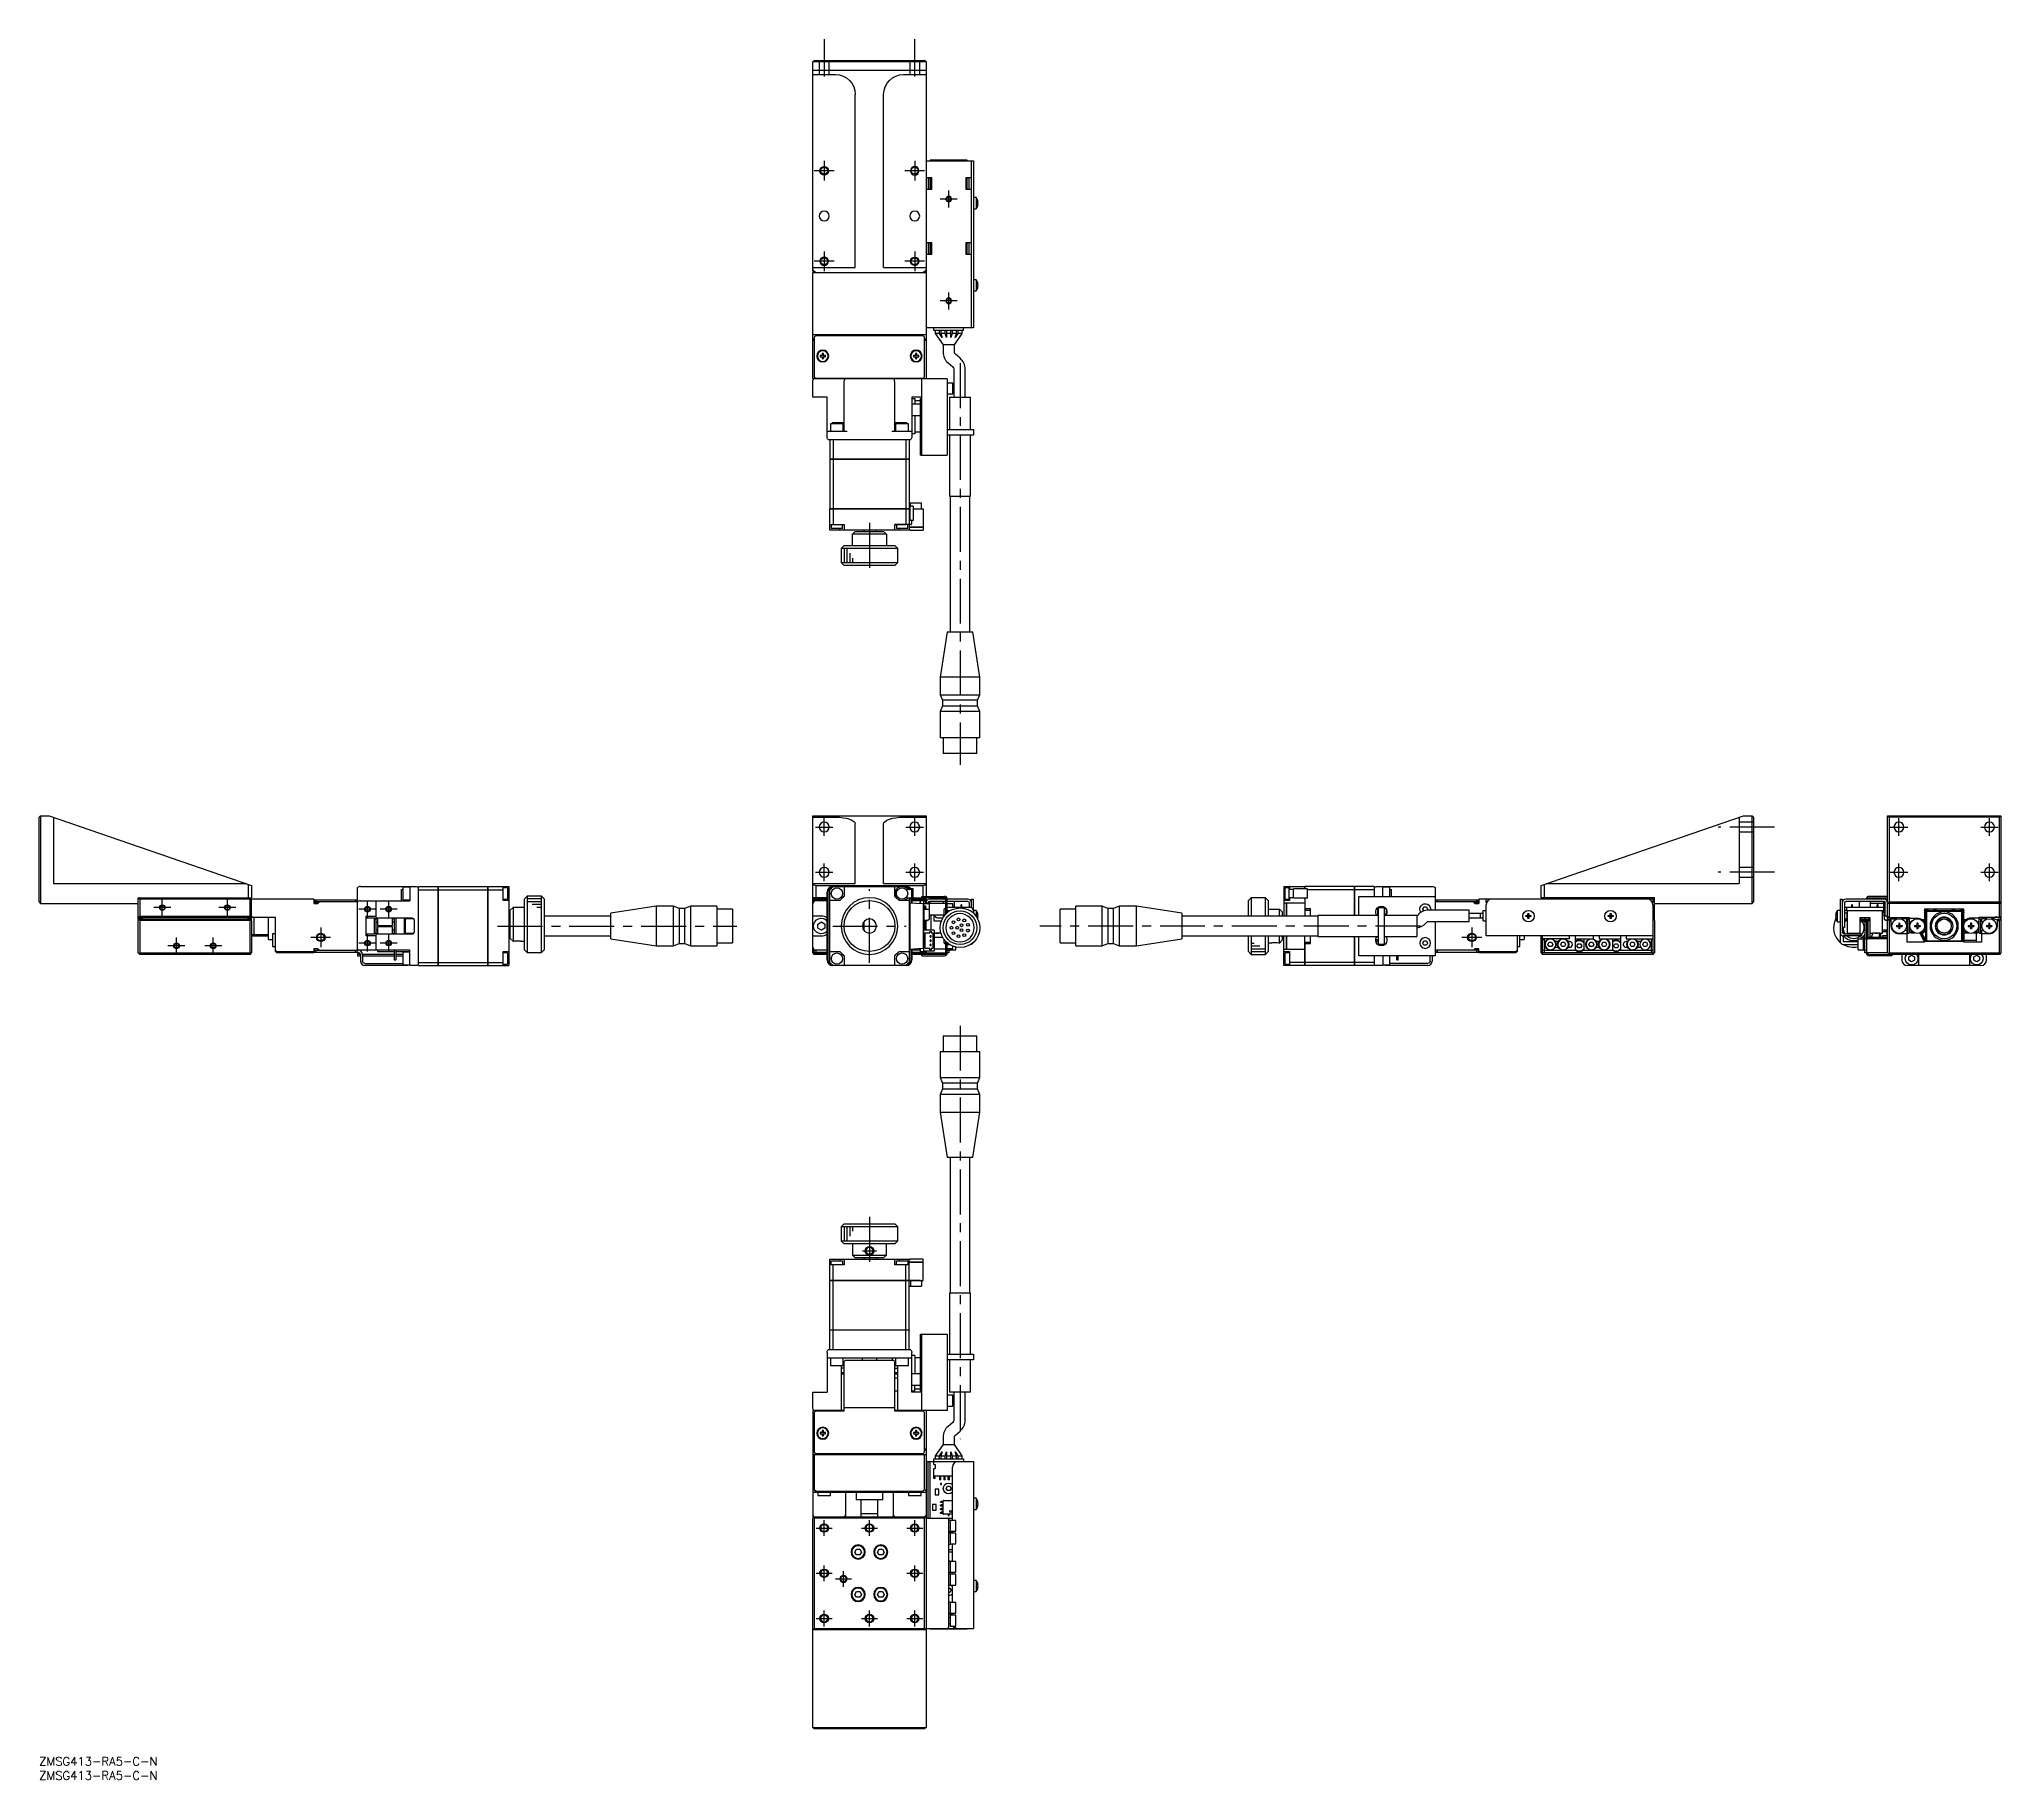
# Model space of a CAD drawing. Extents: x 0 to 693, y -8 to 607.
import ezdxf

# ---------------------------------------------------------------- set-up
doc = ezdxf.new("R2010")
doc.units = 0
doc.header["$LTSCALE"] = 0.5
doc.linetypes.add('CENTER', pattern=[50.8, 31.75, -6.35, 6.35, -6.35])
doc.linetypes.add('DASHED', pattern=[19.05, 12.7, -6.35])
for name, color, linetype in [('MSM_CENTER', 1, 'CENTER'), ('MSM_CONTINUOUS', 7, 'CONTINUOUS'), ('MSM_DASHED', 4, 'DASHED'), ('MSM_NARROW', 5, 'CONTINUOUS'), ('MSM_PART_NUMBER', 7, 'CONTINUOUS')]:
    doc.layers.add(name, color=color, linetype=linetype)
doc.styles.get("Standard").update_dxf_attribs({"font": 'txt.shx', "height": 1, "bigfont": 'bigfont.shx'})

# ---------------------------------------------------------------- blocks, each defined once
blk = doc.blocks.new('*U2')
at = {"layer": 'MSM_PART_NUMBER'}
blk.add_text('ZMSG413-RA5-C-N', height=3, dxfattribs=at).set_placement((0, -3))
blk = doc.blocks.new('*U3')
at = {"layer": 'MSM_PART_NUMBER'}
blk.add_text('ZMSG413-RA5-C-N', height=3, dxfattribs=at).set_placement((0, -8))

msp = doc.modelspace()

# ---------------------------------------------------------------- linework, layer by layer
at = {"layer": 'MSM_CENTER'}
for p, q in [((277.43, 607.28), (277.43, 594.15)), ((309.43, 594.15), (309.43, 607.28)), ((277.43, 564.28), (277.43, 557.28)), ((309.43, 564.28), (309.43, 557.28)), ((280.93, 560.78), (273.93, 560.78)), ((312.93, 560.78), (305.93, 560.78)), ((324.43, 550.78), (318.43, 550.78)), ((321.43, 547.78), (321.43, 553.78)), ((280.93, 528.78), (273.93, 528.78)), ((277.43, 532.28), (277.43, 525.28)), ((312.93, 528.78), (305.93, 528.78)), ((309.43, 532.28), (309.43, 525.28)), ((324.43, 514.78), (318.43, 514.78)), ((321.43, 511.78), (321.43, 517.78)), ((325.43, 492.78), (325.43, 350.78)), ((293.43, 436.28), (293.43, 418.78)), ((274.33, 328.79), (280.53, 328.79)), ((277.43, 325.69), (277.43, 331.89)), ((306.33, 328.79), (312.53, 328.79)), ((309.43, 325.69), (309.43, 331.89)), ((613.34, 328.79), (593.34, 328.79)), ((654.16, 328.79), (660.36, 328.79)), ((657.26, 325.69), (657.26, 331.89)), ((686.16, 328.79), (692.36, 328.79)), ((689.26, 325.69), (689.26, 331.89)), ((274.33, 312.79), (280.53, 312.79)), ((277.43, 309.69), (277.43, 315.89)), ((306.33, 312.79), (312.53, 312.79)), ((309.43, 309.69), (309.43, 315.89)), ((613.34, 312.79), (593.34, 312.79)), ((654.16, 312.79), (660.36, 312.79)), ((657.26, 309.69), (657.26, 315.89)), ((686.16, 312.79), (692.36, 312.79)), ((689.26, 309.69), (689.26, 315.89)), ((293.43, 280.79), (293.43, 306.79)), ((46.5, 300.29), (40.5, 300.29)), ((43.5, 297.29), (43.5, 303.29)), ((69.5, 300.29), (63.5, 300.29)), ((66.5, 297.29), (66.5, 303.29)), ((119, 299.79), (113, 299.79)), ((116, 296.79), (116, 302.79)), ((126.5, 299.79), (120.5, 299.79)), ((123.5, 296.79), (123.5, 302.79)), ((99.5, 293.29), (99.5, 286.29)), ((161.95, 293.79), (246.55, 293.79)), ((280.43, 293.79), (306.43, 293.79)), ((488.19, 293.79), (353.6, 293.79)), ((506.34, 293.29), (506.34, 286.29)), ((51.5, 286.79), (45.5, 286.79)), ((48.5, 283.79), (48.5, 289.79)), ((64.5, 286.79), (58.5, 286.79)), ((61.5, 283.79), (61.5, 289.79)), ((103, 289.79), (96, 289.79)), ((119, 287.79), (113, 287.79)), ((116, 284.79), (116, 290.79)), ((126.5, 287.79), (120.5, 287.79)), ((123.5, 284.79), (123.5, 290.79)), ((509.84, 289.79), (502.84, 289.79)), ((325.43, 258.55), (325.43, 112.45)), ((293.43, 191), (293.43, 173.5)), ((290.93, 179), (295.93, 179)), ((277.43, 78.2), (277.43, 83.8)), ((293.43, 78.2), (293.43, 83.8)), ((309.43, 78.2), (309.43, 83.8)), ((274.63, 81), (280.23, 81)), ((290.63, 81), (296.23, 81)), ((306.63, 81), (312.23, 81)), ((274.63, 65), (280.23, 65)), ((277.43, 62.2), (277.43, 67.8)), ((281.43, 63), (287.03, 63)), ((284.23, 60.2), (284.23, 65.8)), ((306.63, 65), (312.23, 65)), ((309.43, 62.2), (309.43, 67.8)), ((274.63, 49), (280.23, 49)), ((277.43, 46.2), (277.43, 51.8)), ((290.63, 49), (296.23, 49)), ((293.43, 46.2), (293.43, 51.8)), ((306.63, 49), (312.23, 49)), ((309.43, 46.2), (309.43, 51.8))]:
    msp.add_line(p, q, dxfattribs=at)
at = {"layer": 'MSM_CONTINUOUS'}
for p, q in [((273.93, 599.78), (273.43, 599.28)), ((273.43, 525.28), (273.43, 599.28)), ((313.43, 599.28), (273.43, 599.28)), ((273.43, 596.28), (313.43, 596.28)), ((273.93, 599.78), (312.93, 599.78)), ((313.43, 599.28), (312.93, 599.78)), ((313.43, 599.28), (313.43, 487.28)), ((273.43, 594.78), (281.43, 594.78)), ((305.43, 594.78), (313.43, 594.78)), ((288.43, 526.58), (288.43, 587.78)), ((298.43, 526.58), (298.43, 587.78)), ((313.43, 564.28), (330.23, 564.28)), ((314.93, 564.58), (314.93, 564.28)), ((327.93, 564.58), (314.93, 564.58)), ((327.93, 564.28), (327.93, 564.58)), ((329.43, 505.28), (329.43, 564.28)), ((330.23, 564.28), (330.23, 505.28)), ((315.43, 558.28), (313.43, 558.28)), ((314.23, 558.28), (314.23, 557.33)), ((314.23, 557.33), (314.23, 555.22)), ((314.23, 555.22), (314.23, 554.28)), ((314.73, 558.28), (314.73, 554.28)), ((314.93, 558.28), (314.93, 554.28)), ((315.43, 554.28), (315.43, 558.28)), ((329.43, 558.28), (327.43, 558.28)), ((327.43, 558.28), (327.43, 554.28)), ((327.93, 554.28), (327.93, 558.28)), ((328.63, 554.28), (328.63, 558.28)), ((313.43, 554.28), (315.43, 554.28)), ((327.43, 554.28), (329.43, 554.28)), ((331.12, 551.28), (330.23, 551.28)), ((331.12, 551.28), (331.12, 547.28)), ((331.7, 550.16), (331.7, 550.17)), ((331.7, 549.46), (331.82, 549.46)), ((331.7, 549.1), (331.7, 549.46)), ((331.82, 549.1), (331.7, 549.1)), ((331.7, 548.39), (331.7, 548.39)), ((330.23, 547.28), (331.12, 547.28)), ((315.43, 535.28), (313.43, 535.28)), ((314.23, 535.28), (314.23, 534.33)), ((314.23, 534.33), (314.23, 532.22)), ((314.73, 535.28), (314.73, 531.28)), ((314.93, 535.28), (314.93, 531.28)), ((315.43, 531.28), (315.43, 535.28)), ((329.43, 535.28), (327.43, 535.28)), ((327.43, 535.28), (327.43, 531.28)), ((327.93, 531.28), (327.93, 535.28)), ((328.63, 531.28), (328.63, 535.28)), ((313.43, 531.28), (315.43, 531.28)), ((314.23, 532.22), (314.23, 531.28)), ((327.43, 531.28), (329.43, 531.28)), ((273.43, 526.58), (288.43, 526.58)), ((273.43, 525.78), (274.43, 524.78)), ((273.68, 525.03), (273.43, 525.28)), ((273.43, 487.28), (273.43, 524.78)), ((273.43, 524.78), (313.43, 524.78)), ((273.68, 525.03), (273.93, 525.28)), ((273.93, 524.78), (273.68, 525.03)), ((298.43, 526.58), (313.43, 526.58)), ((312.43, 524.78), (313.43, 525.78)), ((312.93, 525.28), (313.18, 525.03)), ((313.43, 525.28), (312.93, 524.78)), ((331.12, 522.28), (330.23, 522.28)), ((331.12, 522.28), (331.12, 518.28)), ((331.7, 521.16), (331.7, 521.17)), ((331.7, 520.46), (331.82, 520.46)), ((331.7, 520.1), (331.7, 520.46)), ((331.82, 520.1), (331.7, 520.1)), ((330.23, 518.28), (331.12, 518.28)), ((331.7, 519.39), (331.7, 519.39)), ((313.43, 502.78), (273.43, 502.78)), ((273.93, 501.28), (273.43, 501.28)), ((273.93, 500.78), (273.43, 500.78)), ((274.43, 502.48), (273.93, 501.98)), ((273.93, 501.98), (273.93, 487.98)), ((312.43, 502.48), (274.43, 502.48)), ((278.93, 502.48), (278.93, 502.78)), ((279.68, 502.78), (279.68, 502.48)), ((285.18, 502.48), (285.18, 502.78)), ((288.63, 502.78), (288.43, 502.58)), ((298.43, 502.58), (288.43, 502.58)), ((288.43, 502.58), (288.43, 502.48)), ((298.43, 502.58), (298.23, 502.78)), ((298.43, 502.48), (298.43, 502.58)), ((301.68, 502.78), (301.68, 502.48)), ((307.18, 502.48), (307.18, 502.78)), ((307.93, 502.78), (307.93, 502.48)), ((312.93, 501.98), (312.43, 502.48)), ((312.93, 487.98), (312.93, 501.98)), ((313.43, 501.28), (312.93, 501.28)), ((313.43, 500.78), (312.93, 500.78)), ((330.23, 505.28), (313.43, 505.28)), ((316.18, 504.28), (316.18, 505.28)), ((326.68, 504.28), (316.18, 504.28)), ((316.68, 504.28), (316.68, 503.28)), ((318.18, 503.28), (316.68, 503.28)), ((316.68, 503.28), (319.43, 499.28)), ((318.18, 503.28), (318.18, 504.28)), ((319.18, 501.82), (318.18, 503.28)), ((318.68, 504.28), (318.68, 503.28)), ((320.18, 503.28), (318.68, 503.28)), ((318.68, 503.28), (319.18, 501.82)), ((323.43, 499.28), (319.43, 499.28)), ((319.43, 499.28), (319.43, 496.68)), ((320.18, 503.28), (320.18, 504.28)), ((320.68, 501.82), (320.18, 503.28)), ((320.68, 504.28), (320.68, 501.82)), ((322.18, 503.28), (320.68, 503.28)), ((322.18, 501.82), (322.18, 504.28)), ((322.68, 503.28), (322.18, 501.82)), ((322.68, 504.28), (322.68, 503.28)), ((324.18, 503.28), (322.68, 503.28)), ((323.43, 499.28), (326.18, 503.28)), ((323.43, 496.68), (323.43, 499.28)), ((324.68, 503.28), (323.68, 501.82)), ((323.68, 501.82), (324.18, 503.28)), ((324.18, 503.28), (324.18, 504.28)), ((324.68, 504.28), (324.68, 503.28)), ((326.18, 503.28), (324.68, 503.28)), ((326.18, 503.28), (326.18, 504.28)), ((326.68, 504.28), (326.68, 505.28)), ((276.69, 495.52), (276.01, 495.52)), ((276.01, 495.04), (276.69, 495.04)), ((276.69, 496.2), (276.69, 495.52)), ((276.69, 495.04), (276.69, 494.36)), ((277.17, 495.52), (277.17, 496.2)), ((277.84, 495.52), (277.17, 495.52)), ((277.17, 494.36), (277.17, 495.04)), ((277.17, 495.04), (277.84, 495.04)), ((309.69, 495.52), (309.01, 495.52)), ((309.01, 495.04), (309.69, 495.04)), ((309.69, 496.2), (309.69, 495.52)), ((309.69, 495.04), (309.69, 494.36)), ((310.17, 495.52), (310.17, 496.2)), ((310.84, 495.52), (310.17, 495.52)), ((310.17, 495.04), (310.84, 495.04)), ((310.17, 494.36), (310.17, 495.04)), ((321.21, 492.85), (322.9, 491.43)), ((325.47, 494.49), (323.78, 495.91)), ((320.93, 487.28), (273.43, 487.28)), ((273.43, 480.78), (273.43, 486.28)), ((273.93, 487.98), (274.43, 487.48)), ((274.43, 487.48), (312.43, 487.48)), ((278.93, 487.48), (278.93, 487.28)), ((283.43, 487.48), (283.43, 487.28)), ((284.43, 487.48), (284.43, 487.28)), ((284.53, 468.78), (284.53, 486.28)), ((285.93, 487.48), (285.93, 487.28)), ((300.93, 487.28), (300.93, 487.48)), ((302.33, 486.28), (302.33, 468.78)), ((302.43, 487.48), (302.43, 487.28)), ((303.43, 487.28), (303.43, 487.48)), ((307.93, 487.28), (307.93, 487.48)), ((311.93, 460.28), (311.93, 487.28)), ((312.43, 487.48), (312.93, 487.98)), ((320.93, 487.28), (320.93, 460.28)), ((322.93, 485.68), (320.93, 485.68)), ((322.93, 481.88), (322.93, 485.68)), ((323.26, 490.66), (323.26, 480.78)), ((327.26, 480.78), (327.26, 490.66)), ((278.43, 480.78), (273.43, 480.78)), ((278.43, 466.78), (278.43, 480.78)), ((308.43, 480.78), (308.43, 466.78)), ((311.93, 480.78), (308.43, 480.78)), ((308.43, 480.28), (309.43, 480.28)), ((309.43, 480.28), (309.43, 478.28)), ((309.43, 479.53), (311.43, 479.53)), ((311.43, 480.28), (311.93, 480.28)), ((311.43, 460.28), (311.43, 480.28)), ((320.93, 481.88), (322.93, 481.88)), ((321.68, 480.78), (329.18, 480.78)), ((321.68, 480.78), (321.68, 469.28)), ((329.18, 469.28), (329.18, 480.78)), ((280.35, 471.78), (284.53, 471.78)), ((280.35, 471.28), (280.35, 471.78)), ((302.33, 471.78), (306.51, 471.78)), ((306.51, 471.78), (306.51, 471.28)), ((311.43, 478.28), (308.43, 478.28)), ((308.43, 474.28), (311.43, 474.28)), ((309.43, 474.28), (309.43, 467.78)), ((278.43, 468.78), (285.53, 468.78)), ((278.81, 465.78), (308.04, 465.78)), ((279.43, 465.78), (279.43, 458.79)), ((284.18, 471.28), (279.68, 471.28)), ((279.68, 471.28), (279.68, 468.78)), ((280.58, 465.78), (280.58, 458.79)), ((284.18, 468.78), (284.18, 471.28)), ((301.33, 468.78), (308.43, 468.78)), ((307.18, 471.28), (302.68, 471.28)), ((302.68, 471.28), (302.68, 468.78)), ((306.27, 465.78), (306.27, 458.79)), ((307.18, 468.78), (307.18, 471.28)), ((307.43, 465.78), (307.43, 458.79)), ((309.43, 467.78), (308.43, 467.78)), ((309.43, 468.53), (311.43, 468.53)), ((320.93, 469.28), (330.18, 469.28)), ((330.18, 467.28), (320.93, 467.28)), ((321.68, 467.28), (321.68, 445.78)), ((329.18, 445.78), (329.18, 467.28)), ((330.18, 469.28), (330.18, 467.28)), ((279.43, 458.79), (307.43, 458.79)), ((307.43, 458.78), (279.43, 458.78)), ((279.43, 458.78), (279.43, 441.29)), ((279.44, 458.78), (279.44, 458.79)), ((280.58, 458.78), (280.58, 458.79)), ((280.58, 458.78), (280.58, 441.29)), ((306.27, 458.78), (306.27, 458.79)), ((306.27, 458.78), (306.27, 441.29)), ((307.42, 458.78), (307.42, 458.79)), ((307.43, 458.78), (307.43, 441.29)), ((311.43, 460.28), (320.93, 460.28)), ((321.68, 445.78), (329.18, 445.78)), ((321.93, 445.78), (321.93, 397.78)), ((328.93, 397.78), (328.93, 445.78)), ((279.43, 441.29), (307.73, 441.29)), ((279.43, 433.78), (279.43, 441.28)), ((307.73, 441.28), (279.43, 441.28)), ((279.44, 441.28), (279.44, 441.29)), ((280.58, 441.28), (280.58, 441.29)), ((280.58, 441.28), (280.58, 435.78)), ((306.27, 441.28), (306.27, 441.29)), ((306.27, 441.28), (306.27, 435.78)), ((307.42, 441.28), (307.42, 441.29)), ((311.83, 443.28), (307.43, 443.28)), ((307.43, 441.28), (307.43, 435.78)), ((307.73, 442.18), (307.73, 437.18)), ((308.83, 442.18), (307.73, 442.18)), ((308.83, 437.18), (307.73, 437.18)), ((307.93, 442.18), (307.93, 443.28)), ((308.23, 437.18), (308.23, 435.98)), ((308.33, 437.18), (308.33, 435.98)), ((308.83, 442.18), (308.83, 437.18)), ((308.83, 441.29), (311.43, 441.29)), ((308.83, 441.28), (312.43, 441.28)), ((311.43, 441.29), (311.43, 441.28)), ((311.83, 441.28), (311.83, 443.28)), ((312.43, 441.28), (312.43, 434.79)), ((279.43, 435.78), (284.43, 435.78)), ((307.43, 433.78), (279.43, 433.78)), ((279.93, 435.78), (279.93, 434.28)), ((283.93, 434.28), (279.93, 434.28)), ((282.93, 433.78), (282.93, 434.28)), ((283.93, 434.28), (283.93, 435.78)), ((284.43, 435.78), (284.43, 433.78)), ((288.43, 433.28), (287.43, 432.28)), ((287.43, 428.28), (287.43, 432.28)), ((299.43, 432.28), (287.43, 432.28)), ((288.43, 433.28), (298.43, 433.28)), ((291.43, 433.78), (291.43, 433.28)), ((295.93, 433.28), (295.93, 433.78)), ((299.43, 432.28), (298.43, 433.28)), ((299.43, 432.28), (299.43, 428.28)), ((302.43, 433.78), (302.43, 435.78)), ((302.43, 435.78), (304.93, 435.78)), ((308.03, 435.68), (302.43, 435.68)), ((302.93, 435.68), (302.93, 434.28)), ((306.93, 434.28), (302.93, 434.28)), ((303.93, 433.78), (303.93, 434.28)), ((307.43, 435.78), (304.93, 435.78)), ((304.93, 435.78), (306.27, 435.78)), ((307.28, 435.78), (306.93, 435.78)), ((306.93, 434.28), (306.93, 435.78)), ((308.03, 435.78), (307.28, 435.78)), ((307.43, 435.68), (307.43, 433.78)), ((307.43, 434.79), (312.43, 434.79)), ((312.43, 434.78), (307.43, 434.78)), ((307.43, 433.98), (307.73, 433.98)), ((307.73, 433.98), (307.73, 433.78)), ((307.73, 433.78), (312.43, 433.78)), ((312.42, 434.78), (312.42, 434.79)), ((312.43, 434.78), (312.43, 433.78)), ((284.43, 428.28), (283.43, 427.28)), ((303.43, 427.28), (283.43, 427.28)), ((283.43, 427.28), (283.43, 422.28)), ((284.43, 428.28), (302.43, 428.28)), ((303.43, 427.28), (302.43, 428.28)), ((303.43, 422.28), (303.43, 427.28)), ((283.43, 422.28), (303.43, 422.28)), ((283.43, 422.28), (284.43, 421.28)), ((302.43, 421.28), (284.43, 421.28)), ((302.43, 421.28), (303.43, 422.28)), ((320.86, 397.78), (318.43, 381.78)), ((320.86, 397.78), (330, 397.78)), ((332.43, 381.78), (330, 397.78)), ((332.43, 381.78), (318.43, 381.78)), ((318.43, 381.78), (318.43, 375.58)), ((332.43, 375.58), (332.43, 381.78)), ((318.43, 375.58), (332.43, 375.58)), ((318.43, 375.58), (319.28, 373.58)), ((331.58, 373.58), (332.43, 375.58)), ((319.28, 371.58), (318.43, 369.58)), ((332.43, 369.58), (318.43, 369.58)), ((318.43, 369.58), (318.43, 360.28)), ((331.58, 373.58), (319.28, 373.58)), ((319.28, 373.58), (319.28, 371.58)), ((319.28, 371.58), (331.58, 371.58)), ((331.58, 371.58), (331.58, 373.58)), ((332.43, 369.58), (331.58, 371.58)), ((332.43, 360.28), (332.43, 369.58)), ((332.43, 360.28), (318.43, 360.28)), ((319.48, 360.28), (319.48, 354.78)), ((331.38, 354.78), (319.48, 354.78)), ((331.38, 354.78), (331.38, 360.28)), ((0, 332.29), (0.5, 332.79)), ((0.5, 332.79), (3.5, 332.79)), ((0.5, 332.79), (0.5, 301.79)), ((3.5, 332.79), (75, 308.17)), ((273.43, 332.79), (313.43, 332.79)), ((273.43, 284.29), (273.43, 332.79)), ((313.43, 332.79), (313.43, 304.29)), ((530.84, 308.17), (602.34, 332.79)), ((602.34, 332.79), (605.34, 332.79)), ((605.34, 332.79), (605.84, 332.29)), ((605.34, 301.79), (605.34, 332.79)), ((653.26, 332.79), (653.76, 332.29)), ((653.26, 284.29), (653.26, 332.79)), ((653.26, 332.79), (693.26, 332.79)), ((692.76, 332.29), (693.26, 332.79)), ((693.26, 332.79), (693.26, 284.29)), ((0, 302.29), (0, 332.29)), ((5, 332.28), (5, 308.79)), ((273.43, 332.28), (281.43, 332.28)), ((281.43, 332.28), (282.79, 332.23)), ((282.79, 332.23), (284.1, 332.09)), ((284.1, 332.09), (285.31, 331.87)), ((285.31, 331.87), (286.38, 331.57)), ((286.38, 331.57), (287.25, 331.21)), ((287.25, 331.21), (287.89, 330.79)), ((287.89, 330.79), (288.29, 330.34)), ((288.29, 330.34), (288.43, 329.87)), ((288.43, 308.79), (288.43, 329.87)), ((298.43, 329.87), (298.56, 330.34)), ((298.43, 308.79), (298.43, 329.87)), ((298.56, 330.34), (298.96, 330.79)), ((298.96, 330.79), (299.61, 331.21)), ((299.61, 331.21), (300.48, 331.57)), ((300.48, 331.57), (301.54, 331.87)), ((301.54, 331.87), (302.75, 332.09)), ((302.75, 332.09), (304.06, 332.23)), ((304.06, 332.23), (305.43, 332.28)), ((305.43, 332.28), (313.43, 332.28)), ((600.84, 332.28), (600.84, 308.79)), ((605.84, 332.29), (605.84, 302.29)), ((653.76, 332.29), (653.76, 302.29)), ((692.76, 332.29), (653.76, 332.29)), ((692.76, 302.29), (692.76, 332.29)), ((5, 308.79), (73.2, 308.79)), ((74, 303.79), (74, 308.52)), ((75, 308.17), (75, 303.79)), ((112.5, 302.31), (112.5, 307.41)), ((113.5, 307.79), (133, 307.79)), ((128, 302.69), (128, 306.74)), ((128, 306.74), (128.5, 306.74)), ((131, 307.54), (128.5, 307.54)), ((128.5, 307.54), (128.5, 303.04)), ((131, 307.79), (131, 302.69)), ((134, 307.79), (140.99, 307.79)), ((134, 279.79), (134, 307.79)), ((134, 306.64), (140.99, 306.64)), ((140.99, 279.79), (140.99, 307.79)), ((141, 307.78), (140.99, 307.78)), ((141, 306.63), (140.99, 306.63)), ((141, 307.79), (158.49, 307.79)), ((141, 307.79), (141, 279.79)), ((141, 306.64), (158.49, 306.64)), ((158.49, 279.79), (158.49, 307.79)), ((158.5, 307.78), (158.49, 307.78)), ((158.5, 306.63), (158.49, 306.63)), ((158.5, 307.79), (166, 307.79)), ((158.5, 307.79), (158.5, 279.79)), ((158.5, 306.64), (164, 306.64)), ((164, 302.79), (164, 307.79)), ((165.5, 307.29), (164, 307.29)), ((165.5, 307.29), (165.5, 303.29)), ((166, 307.79), (166, 279.79)), ((273.43, 308.79), (288.43, 308.79)), ((273.43, 308.52), (274.43, 308.17)), ((274.43, 308.17), (312.43, 308.17)), ((274.43, 308.17), (274.43, 303.79)), ((278.43, 281.79), (278.43, 305.79)), ((278.81, 281.79), (278.81, 305.79)), ((279.43, 280.95), (279.43, 306.64)), ((280.43, 307.79), (306.43, 307.79)), ((284.43, 307.79), (284.43, 304.29)), ((298.43, 308.79), (313.43, 308.79)), ((302.43, 304.29), (302.43, 307.79)), ((306.93, 306.79), (308.33, 306.79)), ((308.83, 306.89), (307.73, 306.89)), ((307.73, 306.89), (307.73, 306.79)), ((308.33, 306.79), (308.33, 303.79)), ((308.83, 303.69), (308.83, 306.89)), ((312.43, 308.17), (313.43, 308.52)), ((312.43, 304.29), (312.43, 308.17)), ((439.84, 307.79), (439.84, 297.29)), ((439.84, 307.79), (447.34, 307.79)), ((440.34, 303.29), (440.34, 307.29)), ((441.74, 307.29), (440.34, 307.29)), ((441.84, 307.79), (441.74, 307.79)), ((441.74, 302.79), (441.74, 307.79)), ((441.74, 306.79), (443.24, 306.79)), ((441.84, 307.79), (441.84, 306.79)), ((448.24, 306.89), (443.24, 306.89)), ((443.24, 303.69), (443.24, 306.89)), ((447.34, 306.89), (447.34, 307.79)), ((447.34, 307.78), (447.35, 307.78)), ((464.84, 307.79), (447.35, 307.79)), ((447.35, 307.79), (447.35, 306.89)), ((448.24, 303.69), (448.24, 306.89)), ((464.84, 306.64), (448.24, 306.64)), ((464.84, 297.54), (464.84, 307.79)), ((464.84, 307.78), (464.85, 307.78)), ((464.84, 306.63), (464.85, 306.63)), ((464.85, 307.79), (464.85, 297.54)), ((471.84, 307.79), (464.85, 307.79)), ((471.84, 306.64), (464.85, 306.64)), ((471.84, 307.79), (471.84, 304.29)), ((472.84, 307.79), (492.34, 307.79)), ((474.84, 304.29), (474.84, 307.79)), ((477.34, 307.54), (474.84, 307.54)), ((477.34, 304.29), (477.34, 307.54)), ((477.34, 306.74), (477.84, 306.74)), ((477.84, 306.74), (477.84, 304.29)), ((493.34, 307.41), (493.34, 299.44)), ((530.84, 303.79), (530.84, 308.17)), ((531.84, 308.52), (531.84, 303.79)), ((532.64, 308.79), (600.84, 308.79)), ((0, 302.29), (0.5, 301.79)), ((0.5, 301.79), (35, 301.79)), ((35, 296.09), (35, 303.79)), ((35, 303.79), (75, 303.79)), ((35.25, 303.54), (35, 303.29)), ((35.5, 303.79), (35.25, 303.54)), ((35.5, 303.29), (35.25, 303.54)), ((74.5, 303.29), (35.5, 303.29)), ((35.5, 303.29), (35.5, 297.29)), ((74.75, 303.54), (74.5, 303.79)), ((74.75, 303.54), (74.5, 303.29)), ((74.5, 297.29), (74.5, 303.29)), ((75, 303.29), (74.75, 303.54)), ((75, 296.09), (75, 303.29)), ((97, 303.29), (75, 303.29)), ((97, 303.29), (97, 301.79)), ((98.75, 302.04), (97, 302.04)), ((97, 301.79), (98.5, 301.79)), ((97.3, 302.29), (97.3, 303.09)), ((97.3, 303.09), (112.3, 303.09)), ((112.5, 302.29), (97.3, 302.29)), ((97.8, 303.09), (97.8, 302.29)), ((99, 302.29), (98.5, 301.79)), ((111.8, 302.29), (111.8, 303.09)), ((112.3, 303.09), (112.3, 302.29)), ((112.5, 285.29), (112.5, 302.29)), ((113.5, 302.69), (131, 302.69)), ((119, 302.69), (119, 296.66)), ((128.5, 303.04), (131, 303.04)), ((164, 303.29), (165.5, 303.29)), ((166, 302.79), (164, 302.79)), ((166, 304.29), (165.5, 304.29)), ((166.5, 299.39), (167.5, 300.39)), ((166.5, 289.39), (166.5, 299.39)), ((167.5, 300.39), (167.5, 288.39)), ((171.5, 300.39), (167.5, 300.39)), ((172.5, 304.39), (171.5, 303.39)), ((171.5, 285.39), (171.5, 303.39)), ((177.5, 304.39), (172.5, 304.39)), ((172.5, 304.39), (172.5, 284.39)), ((178.5, 303.39), (177.5, 304.39)), ((177.5, 284.39), (177.5, 304.39)), ((178.5, 303.39), (178.5, 285.39)), ((218, 300.79), (202, 298.36)), ((202, 289.22), (202, 298.36)), ((224.2, 300.79), (218, 300.79)), ((218, 300.79), (218, 286.79)), ((226.2, 299.94), (224.2, 300.79)), ((224.2, 286.79), (224.2, 300.79)), ((228.2, 299.94), (226.2, 299.94)), ((226.2, 299.94), (226.2, 287.64)), ((230.2, 300.79), (228.2, 299.94)), ((228.2, 287.64), (228.2, 299.94)), ((239.5, 300.79), (230.2, 300.79)), ((230.2, 300.79), (230.2, 286.79)), ((239.5, 300.79), (239.5, 286.79)), ((245, 299.74), (239.5, 299.74)), ((245, 299.74), (245, 287.84)), ((273.93, 303.79), (273.43, 303.29)), ((278.43, 303.79), (273.43, 303.79)), ((278.43, 303.29), (273.43, 303.29)), ((273.63, 302.29), (273.43, 302.29)), ((273.93, 303.29), (273.68, 303.54)), ((273.93, 303.09), (278.43, 303.09)), ((273.93, 302.56), (273.93, 303.09)), ((274.43, 303.09), (274.43, 302.69)), ((278.43, 302.69), (274.43, 302.69)), ((282.93, 302.79), (279.43, 302.79)), ((307.43, 302.79), (303.93, 302.79)), ((306.93, 303.79), (308.33, 303.79)), ((307.43, 303.79), (307.43, 280.95)), ((307.43, 302.04), (312.15, 301.71)), ((307.73, 303.79), (307.73, 303.69)), ((307.73, 303.69), (308.83, 303.69)), ((307.73, 302.02), (307.73, 285.56)), ((308.04, 303.69), (308.04, 302)), ((308.43, 303.69), (308.43, 301.97)), ((313.43, 303.29), (308.43, 303.29)), ((308.43, 303.09), (312.93, 303.09)), ((311.43, 302.69), (308.43, 302.69)), ((308.83, 303.79), (311.93, 303.79)), ((311.43, 301.79), (311, 301.79)), ((311.43, 301.76), (311.43, 302.79)), ((311.43, 302.79), (312.63, 302.79)), ((311.93, 304.29), (319.93, 304.29)), ((311.93, 303.79), (311.93, 304.29)), ((320.23, 303.79), (311.93, 303.79)), ((312.43, 302.79), (312.43, 303.09)), ((312.43, 301.41), (312.43, 286.17)), ((312.63, 284.79), (312.63, 302.79)), ((314.63, 301.69), (312.63, 301.69)), ((312.63, 300.97), (313.18, 300.97)), ((312.63, 300.75), (312.86, 300.75)), ((312.63, 300.5), (312.86, 300.5)), ((312.63, 300.43), (312.86, 300.43)), ((312.63, 300.02), (312.71, 300.02)), ((312.73, 295.9), (312.73, 299.6)), ((312.83, 299.7), (314.41, 299.7)), ((312.86, 300.24), (312.86, 300.75)), ((312.93, 303.79), (313.18, 303.54)), ((313.18, 303.54), (312.93, 303.29)), ((312.93, 303.09), (312.93, 302.56)), ((312.96, 300.14), (313.29, 300.14)), ((313.29, 299.91), (312.96, 299.91)), ((313.43, 303.29), (313.18, 303.54)), ((313.18, 300.97), (313.18, 300.14)), ((313.18, 299.91), (313.18, 299.7)), ((313.43, 302.29), (313.23, 302.29)), ((313.39, 299.7), (313.39, 299.81)), ((313.43, 301.79), (313.43, 303.79)), ((320.43, 301.79), (313.43, 301.79)), ((313.62, 299.7), (313.62, 299.81)), ((314.23, 302.09), (314.23, 301.79)), ((314.73, 302.29), (314.28, 302.29)), ((314.51, 299.6), (314.51, 296.22)), ((320.43, 303.29), (314.63, 303.29)), ((320.43, 302.49), (314.63, 302.49)), ((314.63, 297.89), (314.63, 301.69)), ((314.73, 302.29), (314.73, 301.79)), ((319.43, 302.49), (319.43, 301.79)), ((319.68, 299.29), (319.68, 297.18)), ((320.43, 298.09), (320.43, 303.59)), ((328.23, 303.29), (320.93, 303.29)), ((320.93, 298.55), (320.93, 303.29)), ((328.23, 302.49), (320.93, 302.49)), ((322.93, 301.69), (320.93, 301.69)), ((329.18, 300.29), (320.93, 300.29)), ((320.93, 299.29), (321.99, 299.29)), ((322.93, 300.29), (322.93, 301.69)), ((322.93, 300.49), (327.93, 300.49)), ((323.43, 300.49), (323.43, 302.49)), ((325.8, 300.49), (325.8, 301.29)), ((326.05, 301.29), (325.8, 301.29)), ((326.05, 300.49), (326.05, 301.29)), ((327.93, 300.49), (327.93, 300.29)), ((328.63, 302.09), (328.63, 300.29)), ((328.86, 299.29), (329.18, 299.29)), ((329.18, 299.29), (329.18, 299.1)), ((329.43, 300.26), (329.43, 303.29)), ((329.43, 303.29), (330.23, 303.29)), ((330.18, 299.29), (330.18, 298.33)), ((330.23, 298.29), (330.23, 303.29)), ((331.12, 299.29), (330.23, 299.29)), ((331.12, 299.29), (331.12, 297.26)), ((331.7, 298.18), (331.7, 298.18)), ((360.84, 287.84), (360.84, 299.74)), ((366.34, 299.74), (360.84, 299.74)), ((366.34, 286.79), (366.34, 300.79)), ((375.64, 300.79), (366.34, 300.79)), ((375.64, 286.79), (375.64, 300.79)), ((377.64, 299.94), (375.64, 300.79)), ((377.64, 299.94), (377.64, 287.64)), ((379.64, 299.94), (377.64, 299.94)), ((381.64, 300.79), (379.64, 299.94)), ((379.64, 287.64), (379.64, 299.94)), ((381.64, 300.79), (381.64, 286.79)), ((387.84, 300.79), (381.64, 300.79)), ((387.84, 286.79), (387.84, 300.79)), ((403.84, 298.36), (387.84, 300.79)), ((403.84, 298.36), (403.84, 289.22)), ((428.34, 303.79), (427.34, 302.79)), ((427.34, 297.29), (427.34, 302.79)), ((428.34, 303.79), (428.34, 297.29)), ((433.34, 303.79), (428.34, 303.79)), ((433.34, 297.29), (433.34, 303.79)), ((434.34, 302.79), (433.34, 303.79)), ((434.34, 302.79), (434.34, 297.29)), ((434.34, 299.79), (438.34, 299.79)), ((438.34, 297.29), (438.34, 299.79)), ((439.34, 298.79), (438.34, 299.79)), ((439.34, 298.79), (439.34, 297.29)), ((439.84, 304.29), (440.34, 304.29)), ((441.84, 302.79), (439.84, 302.79)), ((440.04, 302.02), (439.84, 302.02)), ((440.04, 302.04), (440.04, 302.02)), ((440.04, 302.04), (440.84, 302.04)), ((440.34, 303.29), (441.74, 303.29)), ((440.84, 297.29), (440.84, 302.04)), ((440.84, 302.03), (440.85, 302.03)), ((440.85, 302.04), (440.85, 297.29)), ((440.85, 302.04), (447.34, 302.04)), ((443.24, 303.79), (441.74, 303.79)), ((441.84, 303.79), (441.84, 302.79)), ((448.24, 303.69), (443.24, 303.69)), ((447.34, 303.69), (447.34, 297.29)), ((447.34, 299.45), (449.34, 299.45)), ((447.35, 303.69), (447.35, 299.45)), ((447.35, 299.95), (449.34, 299.95)), ((449.34, 297.29), (449.34, 299.95)), ((466.34, 304.29), (493.34, 304.29)), ((466.34, 297.54), (466.34, 304.29)), ((473.34, 300.02), (473.02, 300.02)), ((473.02, 300.02), (473.02, 298.02)), ((473.34, 287.29), (473.34, 300.29)), ((473.34, 300.29), (475.34, 300.29)), ((475.34, 300.29), (475.34, 287.29)), ((475.92, 300.02), (475.34, 300.02)), ((476.17, 298.02), (476.17, 299.59)), ((488.97, 299.79), (489.41, 300.54)), ((489.34, 299.15), (488.97, 299.79)), ((489.41, 300.54), (490.27, 300.54)), ((490.27, 300.54), (490.71, 299.79)), ((490.71, 299.79), (490.49, 299.41)), ((505.34, 299.44), (491.02, 299.44)), ((508.54, 302.29), (493.34, 302.29)), ((493.54, 302.29), (493.54, 303.09)), ((493.54, 303.09), (508.54, 303.09)), ((494.04, 303.09), (494.04, 302.29)), ((505.34, 295.44), (505.34, 299.44)), ((510.34, 298.19), (505.34, 298.19)), ((507.34, 301.79), (506.84, 302.29)), ((508.84, 302.04), (507.09, 302.04)), ((507.34, 301.79), (508.84, 301.79)), ((508.04, 302.29), (508.04, 303.09)), ((508.54, 303.09), (508.54, 302.29)), ((508.84, 303.29), (508.84, 301.79)), ((570.34, 303.29), (508.84, 303.29)), ((509.34, 296.69), (509.34, 298.19)), ((510.34, 299.29), (511.34, 299.29)), ((510.34, 295.59), (510.34, 299.29)), ((511.34, 302.09), (511.34, 303.29)), ((511.34, 290.29), (511.34, 301.29)), ((526.16, 298.18), (526.52, 298.18)), ((526.16, 297.47), (526.16, 298.18)), ((526.52, 298.18), (526.52, 297.47)), ((570.84, 303.79), (530.84, 303.79)), ((531.09, 303.54), (530.84, 303.29)), ((531.34, 303.79), (531.09, 303.54)), ((531.34, 303.29), (531.09, 303.54)), ((555.16, 298.18), (555.52, 298.18)), ((555.16, 297.47), (555.16, 298.18)), ((555.52, 298.18), (555.52, 297.47)), ((570.59, 303.54), (570.34, 303.79)), ((570.59, 303.54), (570.34, 303.29)), ((570.34, 303.29), (570.34, 302.09)), ((570.34, 301.29), (570.34, 284.29)), ((570.34, 300.49), (570.64, 300.49)), ((570.34, 299.29), (570.64, 299.29)), ((570.84, 303.29), (570.59, 303.54)), ((570.64, 300.49), (570.64, 299.29)), ((570.84, 296.09), (570.84, 303.79)), ((570.84, 301.79), (605.34, 301.79)), ((605.34, 301.79), (605.84, 302.29)), ((634.99, 298.18), (634.99, 298.18)), ((635.56, 295.29), (635.56, 299.29)), ((636.46, 299.29), (635.56, 299.29)), ((636.46, 303.29), (637.26, 303.29)), ((636.46, 303.29), (636.46, 291.49)), ((637.26, 303.29), (637.26, 291.59)), ((638.06, 302.09), (638.06, 293.29)), ((638.76, 300.29), (638.06, 300.29)), ((638.76, 299.29), (638.06, 299.29)), ((638.96, 298.29), (638.06, 298.29)), ((652.06, 303.29), (638.46, 303.29)), ((652.06, 302.49), (638.46, 302.49)), ((638.76, 300.49), (638.76, 299.29)), ((638.76, 300.49), (651.76, 300.49)), ((638.76, 299.29), (651.76, 299.29)), ((638.96, 296.29), (638.96, 298.29)), ((639.01, 298.24), (638.96, 298.29)), ((639.01, 299.29), (639.01, 291.29)), ((640.88, 301.29), (640.63, 301.29)), ((640.63, 300.49), (640.63, 301.29)), ((640.88, 300.49), (640.88, 301.29)), ((643.26, 302.49), (643.26, 300.49)), ((646.26, 303.59), (646.26, 303.29)), ((646.46, 303.79), (653.26, 303.79)), ((653.26, 304.29), (646.76, 304.29)), ((647.26, 300.49), (647.26, 302.49)), ((651.96, 301.79), (647.26, 301.79)), ((649.88, 301.29), (649.63, 301.29)), ((649.63, 300.49), (649.63, 301.29)), ((649.88, 300.49), (649.88, 301.29)), ((651.51, 291.29), (651.51, 299.29)), ((651.76, 300.49), (651.76, 299.29)), ((651.96, 298.29), (651.96, 302.29)), ((652.41, 302.29), (651.96, 302.29)), ((651.96, 298.29), (652.46, 298.29)), ((652.46, 297.29), (652.46, 302.09)), ((653.26, 301.79), (653.76, 302.29)), ((693.26, 301.79), (653.26, 301.79)), ((653.76, 302.29), (692.76, 302.29)), ((653.76, 301.79), (653.76, 296.79)), ((680.26, 299.79), (666.26, 299.79)), ((666.26, 299.79), (666.26, 294.51)), ((666.76, 298.49), (667.06, 298.79)), ((666.76, 289.09), (666.76, 298.49)), ((667.26, 298.99), (667.06, 298.79)), ((667.06, 298.79), (667.06, 288.79)), ((667.26, 298.99), (667.56, 299.29)), ((679.26, 298.99), (667.26, 298.99)), ((667.56, 299.29), (678.96, 299.29)), ((678.96, 299.29), (679.26, 298.99)), ((679.46, 298.79), (679.26, 298.99)), ((679.46, 288.79), (679.46, 298.79)), ((679.46, 298.79), (679.76, 298.49)), ((679.76, 298.49), (679.76, 289.09)), ((680.26, 294.51), (680.26, 299.79)), ((692.76, 302.29), (693.26, 301.79)), ((692.76, 296.79), (692.76, 301.79)), ((35, 296.79), (35.5, 297.29)), ((83.5, 296.79), (35, 296.79)), ((35, 296.59), (36.4, 296.59)), ((35.5, 296.29), (35, 295.79)), ((35.1, 295.99), (35, 296.09)), ((35, 284.29), (35, 295.79)), ((35.1, 295.89), (35.1, 296.09)), ((35.5, 295.79), (35.25, 296.04)), ((36.1, 296.39), (35.4, 296.39)), ((35.5, 297.29), (74.5, 297.29)), ((35.5, 296.29), (74.5, 296.29)), ((35.5, 295.79), (35.5, 284.29)), ((74.5, 295.79), (35.5, 295.79)), ((36.4, 296.59), (36.4, 296.29)), ((75, 296.59), (73.6, 296.59)), ((73.6, 296.59), (73.6, 296.29)), ((74.6, 296.39), (73.9, 296.39)), ((74.5, 297.29), (75, 296.79)), ((75, 295.79), (74.5, 296.29)), ((74.75, 296.04), (74.5, 295.79)), ((74.5, 284.29), (74.5, 295.79)), ((75, 296.09), (74.9, 295.99)), ((74.9, 296.09), (74.9, 295.89)), ((75.5, 296.79), (75, 297.29)), ((75, 295.79), (75, 284.29)), ((76, 290.79), (76, 296.79)), ((81, 289.04), (81, 296.79)), ((83.5, 284.79), (83.5, 296.79)), ((115.5, 297.29), (119, 297.29)), ((115.5, 290.29), (115.5, 297.29)), ((118.5, 296.54), (115.5, 296.54)), ((118.5, 291.04), (118.5, 296.54)), ((119, 296.66), (119.09, 296.66)), ((119.01, 296.64), (119.09, 296.66)), ((119.1, 290.92), (119.1, 296.67)), ((119.6, 296.29), (119.1, 296.29)), ((119.1, 295.29), (119.6, 295.29)), ((119.6, 292.29), (119.1, 292.29)), ((119.1, 291.29), (119.6, 291.29)), ((119.3, 296.69), (131.7, 296.69)), ((119.5, 296.69), (119.5, 296.29)), ((119.5, 291.29), (119.5, 290.89)), ((119.6, 296.69), (119.6, 294.04)), ((119.6, 294.04), (124.8, 294.04)), ((119.6, 293.54), (119.6, 290.89)), ((124.8, 293.54), (119.6, 293.54)), ((124.8, 294.04), (124.8, 296.69)), ((125.5, 296.29), (124.8, 296.29)), ((124.8, 295.29), (125.5, 295.29)), ((124.8, 290.89), (124.8, 293.54)), ((125.5, 292.29), (124.8, 292.29)), ((124.8, 291.29), (125.5, 291.29)), ((125.5, 296.69), (125.5, 290.89)), ((126, 296.69), (126, 290.89)), ((129.1, 290.89), (129.1, 296.69)), ((129.3, 296.69), (129.3, 290.89)), ((132.39, 296.29), (129.3, 296.29)), ((129.3, 291.29), (132.39, 291.29)), ((132.5, 295.89), (132.5, 291.69)), ((166.5, 297.29), (166, 297.29)), ((166.5, 296.89), (166, 296.89)), ((166, 295.89), (166.5, 295.89)), ((166.5, 292.89), (166, 292.89)), ((166, 291.89), (166.5, 291.89)), ((202, 297.29), (178.5, 297.29)), ((276.43, 297.29), (273.43, 297.29)), ((275.18, 294.51), (276.43, 295.24)), ((275.18, 293.07), (275.18, 294.51)), ((276.43, 292.35), (275.18, 293.07)), ((276.43, 295.24), (277.68, 294.51)), ((277.68, 293.07), (276.43, 292.35)), ((277.68, 294.51), (277.68, 293.07)), ((291.43, 295.29), (291.43, 292.29)), ((312.63, 298.02), (312.73, 298.02)), ((312.63, 297.89), (312.73, 297.89)), ((312.63, 297.29), (312.73, 297.29)), ((312.63, 296.48), (312.73, 296.48)), ((312.63, 295.29), (312.63, 295.29)), ((312.86, 295.06), (312.63, 295.06)), ((312.86, 295), (312.63, 295)), ((312.86, 294.75), (312.63, 294.75)), ((312.63, 294.04), (313.43, 294.04)), ((312.63, 293.54), (313.43, 293.54)), ((312.63, 292.79), (313.43, 292.79)), ((316.33, 292.37), (312.63, 292.37)), ((314.08, 295.8), (312.83, 295.8)), ((312.86, 295.29), (313.43, 295.29)), ((312.86, 294.75), (312.86, 295.26)), ((312.86, 294.79), (313.43, 294.79)), ((313.29, 295.59), (312.96, 295.59)), ((312.96, 295.36), (313.29, 295.36)), ((313.05, 295.8), (313.05, 295.59)), ((313.05, 295.36), (313.05, 295.29)), ((313.05, 294.79), (313.05, 294.04)), ((313.05, 293.54), (313.05, 292.79)), ((313.13, 291.37), (314.78, 291.37)), ((313.13, 285.87), (313.13, 291.37)), ((313.18, 295.8), (313.18, 295.59)), ((313.18, 295.36), (313.18, 295.29)), ((313.18, 294.79), (313.18, 294.04)), ((313.18, 293.54), (313.18, 292.79)), ((313.39, 295.69), (313.39, 295.8)), ((313.43, 292.37), (313.43, 295.39)), ((313.62, 295.69), (313.62, 295.8)), ((314.48, 296.15), (314.16, 295.82)), ((314.51, 297.89), (314.63, 297.89)), ((314.51, 297.79), (319.68, 297.79)), ((314.78, 291.37), (314.78, 291.87)), ((314.78, 291.87), (315.28, 291.87)), ((315.18, 292.37), (315.18, 297.79)), ((315.28, 291.87), (315.28, 291.37)), ((315.28, 291.37), (315.83, 291.37)), ((315.83, 291.37), (315.83, 285.87)), ((316.18, 297.79), (316.18, 295.59)), ((316.18, 295.59), (318.85, 295.59)), ((316.33, 292.37), (316.33, 284.87)), ((316.33, 291.39), (318.66, 291.39)), ((316.98, 291.39), (316.98, 291.29)), ((316.98, 291.29), (317.88, 291.29)), ((317.35, 291.39), (317.35, 291.29)), ((317.43, 296.69), (319.36, 296.69)), ((317.5, 291.39), (317.5, 291.29)), ((317.88, 291.39), (317.88, 291.29)), ((318.68, 291.29), (318.68, 291.34)), ((318.69, 291.29), (318.68, 291.29)), ((331.7, 297.47), (331.82, 297.47)), ((331.7, 297.11), (331.7, 297.47)), ((331.82, 297.11), (331.7, 297.11)), ((331.7, 296.4), (331.7, 296.41)), ((451.84, 297.29), (403.84, 297.29)), ((451.84, 297.54), (451.84, 290.04)), ((473.34, 297.54), (451.84, 297.54)), ((473.02, 298.02), (473.34, 298.02)), ((475.34, 298.02), (476.17, 298.02)), ((486.84, 297.54), (475.34, 297.54)), ((486.84, 297.54), (486.84, 290.04)), ((487.19, 297.66), (487.06, 297.5)), ((490.13, 294.93), (490.26, 295.09)), ((491.02, 295.44), (505.34, 295.44)), ((493.34, 295.44), (493.34, 283.29)), ((505.34, 296.69), (510.34, 296.69)), ((510.34, 295.59), (511.34, 295.59)), ((525.45, 297.47), (526.16, 297.47)), ((525.45, 297.11), (525.45, 297.47)), ((526.16, 297.11), (525.45, 297.11)), ((526.17, 297.46), (526.16, 297.47)), ((526.17, 297.12), (526.16, 297.11)), ((526.16, 296.41), (526.16, 297.11)), ((526.52, 296.41), (526.16, 296.41)), ((526.17, 297.46), (526.51, 297.46)), ((526.17, 297.12), (526.17, 297.46)), ((526.51, 297.12), (526.17, 297.12)), ((526.51, 297.46), (526.52, 297.47)), ((526.51, 297.46), (526.51, 297.12)), ((526.51, 297.12), (526.52, 297.11)), ((526.52, 297.47), (527.23, 297.47)), ((526.52, 297.11), (526.52, 296.41)), ((527.23, 297.11), (526.52, 297.11)), ((527.23, 297.47), (527.23, 297.11)), ((554.45, 297.11), (554.45, 297.47)), ((554.45, 297.47), (555.16, 297.47)), ((555.16, 297.11), (554.45, 297.11)), ((555.17, 297.46), (555.16, 297.47)), ((555.17, 297.12), (555.16, 297.11)), ((555.16, 296.41), (555.16, 297.11)), ((555.52, 296.41), (555.16, 296.41)), ((555.17, 297.46), (555.51, 297.46)), ((555.17, 297.12), (555.17, 297.46)), ((555.51, 297.12), (555.17, 297.12)), ((555.51, 297.46), (555.52, 297.47)), ((555.51, 297.46), (555.51, 297.12)), ((555.51, 297.12), (555.52, 297.11)), ((555.52, 297.47), (556.23, 297.47)), ((555.52, 297.11), (555.52, 296.41)), ((556.23, 297.11), (555.52, 297.11)), ((556.23, 297.47), (556.23, 297.11)), ((570.34, 297.29), (570.84, 296.79)), ((570.84, 296.79), (570.34, 296.79)), ((570.84, 296.59), (570.34, 296.59)), ((570.44, 296.39), (570.34, 296.39)), ((570.84, 295.79), (570.34, 296.29)), ((570.59, 296.04), (570.34, 295.79)), ((570.84, 296.09), (570.74, 295.99)), ((570.74, 296.09), (570.74, 295.89)), ((570.84, 295.79), (570.84, 284.29)), ((634.87, 297.47), (634.99, 297.47)), ((634.99, 297.11), (634.87, 297.11)), ((634.99, 297.47), (634.99, 297.11)), ((634.99, 296.41), (634.99, 296.4)), ((635.56, 295.29), (636.46, 295.29)), ((638.06, 293.29), (637.26, 293.29)), ((637.51, 293.29), (637.51, 291.16)), ((638.06, 296.29), (638.96, 296.29)), ((638.96, 296.29), (639.01, 296.34)), ((639.01, 291.29), (643.51, 291.29)), ((643.51, 296.79), (647.01, 296.79)), ((643.51, 291.29), (643.51, 296.79)), ((647.01, 296.09), (643.51, 296.09)), ((647.01, 295.59), (643.51, 295.59)), ((643.51, 295.44), (645.26, 295.44)), ((645.26, 295.29), (645.26, 289.29)), ((645.26, 295.29), (645.76, 295.29)), ((645.76, 295.51), (645.76, 284.29)), ((646.26, 295.59), (646.26, 289.29)), ((647.01, 296.79), (647.01, 289.79)), ((647.01, 291.29), (648.01, 291.29)), ((648.01, 291.29), (648.01, 291.39)), ((648.01, 291.39), (650.51, 291.39)), ((648.81, 291.39), (648.81, 291.29)), ((648.81, 291.29), (649.71, 291.29)), ((649.18, 291.39), (649.18, 291.29)), ((649.33, 291.39), (649.33, 291.29)), ((649.71, 291.39), (649.71, 291.29)), ((650.36, 289.79), (650.36, 291.39)), ((650.51, 291.29), (650.51, 291.39)), ((650.51, 291.29), (651.51, 291.29)), ((650.86, 289.79), (650.86, 291.29)), ((651.51, 297.79), (652.46, 297.79)), ((653.26, 292.37), (651.51, 292.37)), ((651.51, 291.87), (653.26, 291.87)), ((652.18, 296.22), (652.18, 297.79)), ((652.53, 295.82), (652.21, 296.15)), ((652.36, 292.37), (652.36, 291.87)), ((653.26, 297.29), (652.46, 297.29)), ((653.26, 295.8), (652.6, 295.8)), ((652.86, 292.37), (652.86, 291.87)), ((653.06, 290.37), (653.06, 291.87)), ((653.07, 295.8), (653.07, 295.69)), ((653.26, 297.29), (653.76, 296.79)), ((653.26, 296.79), (661.06, 296.79)), ((653.76, 296.29), (653.26, 295.79)), ((653.76, 295.79), (653.51, 296.04)), ((653.76, 296.29), (656.65, 296.29)), ((653.76, 295.79), (653.76, 284.29)), ((654.06, 295.79), (653.76, 295.79)), ((654.56, 296.15), (654.06, 295.79)), ((654.06, 295.79), (654.56, 295.29)), ((654.56, 293.79), (654.56, 296.29)), ((656.36, 293.94), (656.36, 293.65)), ((656.36, 293.94), (657.15, 293.94)), ((656.36, 293.65), (657.15, 293.65)), ((656.89, 293.94), (656.89, 293.65)), ((657.5, 294.79), (657.21, 294.79)), ((657.21, 294.79), (657.21, 294)), ((657.21, 294.26), (657.5, 294.26)), ((657.21, 293.59), (657.21, 292.79)), ((657.21, 293.32), (657.5, 293.32)), ((657.5, 292.79), (657.21, 292.79)), ((657.5, 294.79), (657.5, 294)), ((657.5, 293.59), (657.5, 292.79)), ((657.56, 293.94), (658.36, 293.94)), ((657.56, 293.65), (658.36, 293.65)), ((657.83, 293.65), (657.83, 293.94)), ((660.06, 296.29), (658.07, 296.29)), ((658.36, 293.94), (658.36, 293.65)), ((659.8, 295.19), (660.06, 295.34)), ((660.06, 292.24), (659.8, 292.39)), ((660.06, 295.34), (660.06, 296.29)), ((660.06, 292.24), (660.06, 288.09)), ((660.26, 296.29), (660.86, 296.29)), ((660.26, 291.29), (660.26, 296.29)), ((660.26, 291.29), (660.86, 291.29)), ((660.86, 291.29), (660.86, 296.29)), ((661.06, 295.34), (661.06, 296.79)), ((661.06, 296.59), (663.76, 296.59)), ((661.06, 295.34), (661.28, 295.21)), ((661.36, 292.41), (661.06, 292.24)), ((661.06, 291.79), (661.06, 292.24)), ((661.56, 291.29), (661.06, 291.79)), ((661.06, 291.79), (662.1, 291.79)), ((663.05, 291.29), (661.56, 291.29)), ((662.76, 293.94), (663.55, 293.94)), ((662.76, 293.94), (662.76, 293.65)), ((662.76, 293.65), (663.55, 293.65)), ((663.29, 293.94), (663.29, 293.65)), ((663.9, 294.79), (663.61, 294.79)), ((663.61, 294.79), (663.61, 294)), ((663.61, 294.26), (663.9, 294.26)), ((663.61, 293.59), (663.61, 292.79)), ((663.61, 293.32), (663.9, 293.32)), ((663.9, 292.79), (663.61, 292.79)), ((663.9, 294.79), (663.9, 294)), ((663.9, 293.59), (663.9, 292.79)), ((663.96, 293.94), (664.76, 293.94)), ((663.96, 293.65), (664.76, 293.65)), ((664.23, 293.65), (664.23, 293.94)), ((665.76, 291.29), (664.47, 291.29)), ((664.76, 293.94), (664.76, 293.65)), ((665.36, 296.09), (666.26, 296.09)), ((665.42, 291.79), (666.26, 291.79)), ((666.26, 291.79), (665.76, 291.29)), ((666.26, 295.59), (665.9, 295.59)), ((666.26, 293.08), (666.26, 291.79)), ((670.4, 295.1), (670.46, 295.17)), ((670.46, 292.42), (670.4, 292.48)), ((670.46, 295.24), (670.46, 295.17)), ((670.46, 292.42), (670.46, 292.35)), ((672.2, 296.76), (672.2, 296.76)), ((682.05, 291.29), (680.21, 291.29)), ((680.21, 291.29), (680.21, 288.29)), ((680.26, 296.09), (681.16, 296.09)), ((680.61, 295.59), (680.26, 295.59)), ((680.26, 291.79), (680.26, 293.08)), ((680.76, 291.29), (680.26, 291.79)), ((680.26, 291.79), (681.1, 291.79)), ((681.76, 293.94), (681.76, 293.65)), ((681.76, 293.94), (682.55, 293.94)), ((681.76, 293.65), (682.55, 293.65)), ((682.29, 293.94), (682.29, 293.65)), ((682.9, 294.79), (682.61, 294.79)), ((682.61, 294.79), (682.61, 294)), ((682.61, 294.26), (682.9, 294.26)), ((682.61, 293.59), (682.61, 292.79)), ((682.61, 293.32), (682.9, 293.32)), ((682.9, 292.79), (682.61, 292.79)), ((685.46, 296.59), (682.76, 296.59)), ((682.9, 294.79), (682.9, 294)), ((682.9, 293.59), (682.9, 292.79)), ((682.96, 293.94), (683.76, 293.94)), ((682.96, 293.65), (683.76, 293.65)), ((683.23, 293.65), (683.23, 293.94)), ((684.96, 291.29), (683.47, 291.29)), ((683.76, 293.94), (683.76, 293.65)), ((684.42, 291.79), (685.46, 291.79)), ((684.71, 288.09), (684.71, 291.29)), ((685.46, 291.79), (684.96, 291.29)), ((685.16, 292.41), (685.46, 292.24)), ((685.46, 295.34), (685.24, 295.21)), ((693.26, 296.79), (685.46, 296.79)), ((685.46, 296.79), (685.46, 295.34)), ((685.46, 292.24), (685.46, 291.79)), ((685.66, 291.29), (685.66, 296.29)), ((685.66, 296.29), (686.26, 296.29)), ((685.66, 291.29), (686.26, 291.29)), ((686.26, 291.29), (686.26, 296.29)), ((686.46, 296.29), (686.46, 295.34)), ((688.45, 296.29), (686.46, 296.29)), ((686.46, 295.34), (686.72, 295.19)), ((686.72, 292.39), (686.46, 292.24)), ((686.46, 292.24), (686.46, 288.09)), ((688.16, 293.94), (688.16, 293.65)), ((688.16, 293.94), (688.95, 293.94)), ((688.16, 293.65), (688.95, 293.65)), ((688.69, 293.94), (688.69, 293.65)), ((689.3, 294.79), (689.01, 294.79)), ((689.01, 294.79), (689.01, 294)), ((689.01, 294.26), (689.3, 294.26)), ((689.01, 293.59), (689.01, 292.79)), ((689.01, 293.32), (689.3, 293.32)), ((689.3, 292.79), (689.01, 292.79)), ((689.3, 294.79), (689.3, 294)), ((689.3, 293.59), (689.3, 292.79)), ((689.36, 293.94), (690.16, 293.94)), ((689.36, 293.65), (690.16, 293.65)), ((689.63, 293.65), (689.63, 293.94)), ((691, 296.29), (689.87, 296.29)), ((690.16, 293.94), (690.16, 293.65)), ((691.96, 296.09), (692.01, 296.11)), ((691.96, 296.09), (691.96, 293.79)), ((691.96, 295.29), (692.46, 295.79)), ((692.46, 295.79), (692.01, 296.11)), ((692.32, 296.29), (692.76, 296.29)), ((692.76, 295.79), (692.46, 295.79)), ((692.76, 296.79), (693.26, 297.29)), ((692.76, 296.29), (693.26, 295.79)), ((693.01, 296.04), (692.76, 295.79)), ((692.76, 284.29), (692.76, 295.79)), ((35, 284.29), (35.5, 283.79)), ((35.25, 284.04), (35.5, 284.29)), ((35.5, 284.29), (74.5, 284.29)), ((74.5, 284.29), (74.75, 284.04)), ((74.5, 283.79), (75, 284.29)), ((75, 290.79), (81, 290.79)), ((75, 290.29), (81, 290.29)), ((81, 289.04), (82.5, 289.04)), ((82.5, 291.04), (82.5, 286.54)), ((83.5, 291.04), (82.5, 291.04)), ((82.5, 286.54), (83.5, 286.54)), ((83.5, 285.1), (84.11, 284.79)), ((84, 284.29), (83.5, 284.79)), ((97, 284.29), (84, 284.29)), ((84.11, 284.79), (84.61, 284.29)), ((84.11, 284.79), (97, 284.79)), ((98.5, 285.79), (97, 285.79)), ((97, 285.79), (97, 284.29)), ((97.3, 284.49), (97.3, 285.29)), ((97.3, 285.29), (112.7, 285.29)), ((112.7, 284.49), (97.3, 284.49)), ((97.8, 285.29), (97.8, 284.49)), ((98.5, 285.79), (99, 285.29)), ((111.8, 284.49), (111.8, 285.29)), ((112.3, 285.29), (112.3, 284.49)), ((112.5, 284.49), (112.5, 283.29)), ((131, 285.29), (113.5, 285.29)), ((115.5, 291.04), (118.5, 291.04)), ((119, 290.29), (115.5, 290.29)), ((119, 290.92), (119, 285.29)), ((119, 290.92), (119.09, 290.92)), ((119.09, 290.92), (119.01, 290.95)), ((131.7, 290.89), (119.3, 290.89)), ((119.5, 285.29), (119.5, 284.79)), ((119.5, 284.79), (125.5, 284.79)), ((125.5, 285.29), (125.5, 281.79)), ((126, 285.29), (126, 281.79)), ((126, 284.79), (131, 284.79)), ((131, 284.54), (128.5, 284.54)), ((128.5, 284.54), (128.5, 280.04)), ((131, 279.79), (131, 285.29)), ((164, 279.79), (164, 284.79)), ((164, 284.79), (166, 284.79)), ((165.5, 284.29), (164, 284.29)), ((165.5, 284.29), (165.5, 280.29)), ((166, 290.29), (166.5, 290.29)), ((167.5, 288.39), (166.5, 289.39)), ((167.5, 288.39), (167.75, 288.39)), ((167.75, 288.39), (167.75, 288.39)), ((170.25, 288.39), (171.5, 288.39)), ((171.5, 285.39), (172.5, 284.39)), ((172.5, 284.39), (177.5, 284.39)), ((177.5, 284.39), (178.5, 285.39)), ((178.5, 290.29), (202, 290.29)), ((202, 289.22), (218, 286.79)), ((218, 286.79), (224.2, 286.79)), ((224.2, 286.79), (226.2, 287.64)), ((226.2, 287.64), (228.2, 287.64)), ((228.2, 287.64), (230.2, 286.79)), ((230.2, 286.79), (239.5, 286.79)), ((239.5, 287.84), (245, 287.84)), ((273.43, 290.29), (276.43, 290.29)), ((274.43, 285.29), (273.43, 285.29)), ((273.43, 284.79), (273.93, 284.29)), ((273.43, 284.29), (273.68, 284.04)), ((273.68, 284.04), (273.93, 284.29)), ((273.93, 284.49), (273.93, 285.29)), ((278.43, 284.49), (273.93, 284.49)), ((273.93, 284.29), (278.43, 284.29)), ((274.43, 285.29), (274.43, 284.49)), ((278.43, 285.29), (274.43, 285.29)), ((279.43, 284.79), (282.93, 284.79)), ((303.93, 284.79), (307.43, 284.79)), ((312.15, 285.87), (307.43, 285.54)), ((308.04, 285.59), (308.04, 281.79)), ((308.43, 285.61), (308.43, 281.79)), ((311.43, 285.29), (308.43, 285.29)), ((312.93, 284.49), (308.43, 284.49)), ((308.43, 284.29), (312.93, 284.29)), ((311, 285.79), (311.43, 285.79)), ((311.43, 284.79), (311.43, 285.82)), ((311.43, 284.79), (312.63, 284.79)), ((312.43, 284.49), (312.43, 284.79)), ((316.33, 284.87), (312.63, 284.87)), ((312.93, 284.87), (312.93, 284.49)), ((312.93, 284.29), (313.43, 284.79)), ((312.93, 284.29), (313.18, 284.04)), ((314.78, 285.87), (313.13, 285.87)), ((313.18, 284.04), (313.43, 284.29)), ((313.43, 284.87), (313.43, 284.29)), ((313.43, 284.29), (320.43, 284.29)), ((314.78, 285.37), (314.78, 285.87)), ((315.28, 285.37), (314.78, 285.37)), ((315.28, 285.87), (315.28, 285.37)), ((315.83, 285.87), (315.28, 285.87)), ((319.31, 289.79), (316.33, 289.79)), ((316.33, 285.79), (320.43, 285.79)), ((319.68, 289.2), (319.68, 288.29)), ((320.43, 283.99), (320.43, 288.29)), ((320.93, 284.29), (320.93, 287.83)), ((320.93, 287.29), (321.66, 287.29)), ((320.93, 285.89), (322.93, 285.89)), ((320.93, 285.29), (321.93, 285.29)), ((321.43, 284.29), (320.93, 284.29)), ((321.43, 285.29), (321.43, 285.89)), ((321.43, 285.29), (321.43, 284.29)), ((321.93, 285.89), (321.93, 285.29)), ((321.93, 285.39), (323.93, 285.39)), ((322.93, 285.89), (322.93, 286.65)), ((323.93, 285.39), (323.93, 286.36)), ((360.84, 287.84), (366.34, 287.84)), ((366.34, 286.79), (375.64, 286.79)), ((375.64, 286.79), (377.64, 287.64)), ((377.64, 287.64), (379.64, 287.64)), ((379.64, 287.64), (381.64, 286.79)), ((381.64, 286.79), (387.84, 286.79)), ((387.84, 286.79), (403.84, 289.22)), ((403.84, 290.29), (451.84, 290.29)), ((427.34, 284.79), (427.34, 290.29)), ((427.34, 284.79), (428.34, 283.79)), ((428.34, 290.29), (428.34, 283.79)), ((433.34, 283.79), (433.34, 290.29)), ((433.34, 283.79), (434.34, 284.79)), ((434.34, 290.29), (434.34, 284.79)), ((435.59, 287.79), (434.34, 287.79)), ((438.34, 287.79), (438.09, 287.79)), ((438.1, 287.85), (438.34, 287.79)), ((438.34, 287.79), (438.34, 290.29)), ((438.34, 287.79), (439.34, 288.79)), ((439.34, 290.29), (439.34, 288.79)), ((439.84, 279.79), (439.84, 290.29)), ((439.84, 285.56), (440.04, 285.56)), ((439.84, 284.79), (441.84, 284.79)), ((440.04, 285.56), (440.04, 285.54)), ((440.84, 285.54), (440.04, 285.54)), ((440.34, 280.29), (440.34, 284.29)), ((441.84, 284.29), (440.34, 284.29)), ((440.84, 285.54), (440.84, 290.29)), ((440.84, 285.55), (440.85, 285.55)), ((440.85, 290.29), (440.85, 285.54)), ((447.34, 285.54), (440.85, 285.54)), ((441.84, 284.79), (441.84, 279.79)), ((447.34, 279.79), (447.34, 290.29)), ((447.34, 288.14), (449.34, 288.14)), ((447.35, 288.14), (447.35, 279.79)), ((447.35, 287.64), (449.34, 287.64)), ((449.34, 287.64), (449.34, 290.29)), ((451.84, 290.04), (473.34, 290.04)), ((464.84, 279.79), (464.84, 290.04)), ((464.85, 290.04), (464.85, 279.79)), ((466.34, 283.29), (466.34, 290.04)), ((472.84, 288.87), (472.34, 288.87)), ((472.38, 288.37), (472.84, 288.37)), ((472.65, 289.87), (472.84, 289.87)), ((472.84, 290.04), (472.84, 289.87)), ((472.84, 288.87), (472.84, 288.37)), ((475.34, 287.29), (473.34, 287.29)), ((475.34, 290.04), (486.84, 290.04)), ((488.97, 287.79), (489.41, 288.54)), ((489.41, 287.04), (488.97, 287.79)), ((489.41, 288.54), (490.27, 288.54)), ((490.27, 287.04), (489.41, 287.04)), ((490.27, 288.54), (490.71, 287.79)), ((490.71, 287.79), (490.27, 287.04)), ((508.54, 285.29), (493.34, 285.29)), ((508.54, 284.49), (493.34, 284.49)), ((493.54, 284.49), (493.54, 285.29)), ((494.04, 285.29), (494.04, 284.49)), ((506.84, 285.29), (507.34, 285.79)), ((508.84, 285.79), (507.34, 285.79)), ((508.04, 284.49), (508.04, 285.29)), ((508.54, 285.29), (508.54, 284.49)), ((508.84, 284.29), (508.84, 285.79)), ((508.84, 284.79), (521.73, 284.79)), ((521.84, 284.29), (508.84, 284.29)), ((570.34, 290.29), (511.34, 290.29)), ((521.23, 284.29), (521.73, 284.79)), ((521.73, 284.79), (522.34, 285.1)), ((522.34, 284.79), (521.84, 284.29)), ((522.34, 290.29), (522.34, 284.79)), ((522.34, 286.54), (523.34, 286.54)), ((523.34, 286.54), (523.34, 290.29)), ((523.34, 289.04), (524.84, 289.04)), ((524.84, 290.29), (524.84, 289.04)), ((530.84, 284.29), (530.84, 290.29)), ((530.84, 284.29), (531.09, 284.04)), ((531.09, 284.04), (531.34, 284.29)), ((531.34, 284.29), (531.34, 290.29)), ((531.34, 288.79), (531.84, 289.29)), ((540.84, 289.29), (531.34, 289.29)), ((531.34, 285.29), (543.02, 285.29)), ((570.34, 284.29), (531.34, 284.29)), ((531.84, 289.29), (531.84, 284.29)), ((533.22, 287.29), (533.66, 288.04)), ((533.66, 286.54), (533.22, 287.29)), ((533.66, 288.04), (534.52, 288.04)), ((534.52, 286.54), (533.66, 286.54)), ((534.52, 288.04), (534.96, 287.29)), ((534.96, 287.29), (534.52, 286.54)), ((536.86, 288.29), (535.82, 288.29)), ((535.82, 286.29), (536.86, 286.29)), ((537.72, 287.29), (538.16, 288.04)), ((538.16, 286.54), (537.72, 287.29)), ((538.16, 288.04), (539.02, 288.04)), ((539.02, 286.54), (538.16, 286.54)), ((539.02, 288.04), (539.46, 287.29)), ((539.46, 287.29), (539.02, 286.54)), ((540.84, 288.29), (540.32, 288.29)), ((540.32, 286.29), (540.84, 286.29)), ((540.84, 289.29), (540.84, 290.29)), ((542.84, 290.29), (542.84, 285.29)), ((542.84, 289.29), (549.34, 289.29)), ((543.47, 286.79), (543.91, 287.54)), ((543.91, 286.04), (543.47, 286.79)), ((543.91, 287.54), (544.77, 287.54)), ((544.77, 286.04), (543.91, 286.04)), ((544.77, 287.54), (545.21, 286.79)), ((545.21, 286.79), (544.77, 286.04)), ((545.66, 285.29), (556.04, 285.29)), ((546.04, 285.29), (546.04, 289.29)), ((547.72, 287.29), (548.16, 288.04)), ((548.16, 286.54), (547.72, 287.29)), ((548.16, 288.04), (549.02, 288.04)), ((549.02, 286.54), (548.16, 286.54)), ((549.02, 288.04), (549.46, 287.29)), ((549.46, 287.29), (549.02, 286.54)), ((549.34, 289.29), (549.34, 290.29)), ((551.36, 288.29), (550.32, 288.29)), ((550.32, 286.29), (551.36, 286.29)), ((551.34, 290.29), (551.34, 289.29)), ((551.34, 289.29), (558.84, 289.29)), ((552.22, 287.29), (552.66, 288.04)), ((552.66, 286.54), (552.22, 287.29)), ((552.66, 288.04), (553.52, 288.04)), ((553.52, 286.54), (552.66, 286.54)), ((553.52, 288.04), (553.96, 287.29)), ((553.96, 287.29), (553.52, 286.54)), ((556.04, 289.29), (556.04, 285.29)), ((556.47, 286.79), (556.91, 287.54)), ((556.91, 286.04), (556.47, 286.79)), ((556.91, 287.54), (557.77, 287.54)), ((557.77, 286.04), (556.91, 286.04)), ((557.77, 287.54), (558.21, 286.79)), ((558.21, 286.79), (557.77, 286.04)), ((558.66, 285.29), (570.34, 285.29)), ((558.84, 290.29), (558.84, 285.29)), ((560.84, 290.29), (560.84, 289.29)), ((560.84, 289.29), (570.34, 289.29)), ((561.36, 288.29), (560.84, 288.29)), ((560.84, 286.29), (561.36, 286.29)), ((562.22, 287.29), (562.66, 288.04)), ((562.66, 286.54), (562.22, 287.29)), ((562.66, 288.04), (563.52, 288.04)), ((563.52, 286.54), (562.66, 286.54)), ((563.52, 288.04), (563.96, 287.29)), ((563.96, 287.29), (563.52, 286.54)), ((565.97, 288.29), (564.82, 288.29)), ((564.82, 286.29), (565.97, 286.29)), ((566.72, 287.29), (567.16, 288.04)), ((567.16, 286.54), (566.72, 287.29)), ((567.16, 288.04), (568.02, 288.04)), ((568.02, 286.54), (567.16, 286.54)), ((568.02, 288.04), (568.46, 287.29)), ((568.46, 287.29), (568.02, 286.54)), ((569.84, 284.29), (569.84, 289.29)), ((569.84, 289.29), (570.34, 288.79)), ((570.34, 283.79), (570.84, 284.29)), ((570.34, 284.29), (570.59, 284.04)), ((636.51, 291.15), (636.51, 288.29)), ((637.51, 290.3), (637.51, 288.29)), ((637.51, 288.29), (642.76, 288.29)), ((637.51, 287.29), (642.76, 287.29)), ((643.96, 290.29), (637.66, 290.29)), ((637.76, 291.09), (643.96, 291.09)), ((642.76, 289.19), (642.76, 285.39)), ((644.76, 289.19), (642.76, 289.19)), ((642.76, 285.39), (644.76, 285.39)), ((643.76, 289.69), (643.76, 289.19)), ((645.26, 289.69), (643.76, 289.69)), ((643.96, 291.09), (643.96, 290.29)), ((644.76, 285.29), (644.76, 289.29)), ((653.26, 289.29), (644.76, 289.29)), ((645.26, 288.29), (644.76, 288.29)), ((644.76, 286.29), (645.26, 286.29)), ((644.76, 285.29), (645.76, 285.29)), ((645.26, 285.29), (645.26, 289.29)), ((645.26, 284.29), (645.26, 285.29)), ((653.26, 284.29), (645.26, 284.29)), ((645.76, 288.79), (646.26, 289.29)), ((653.26, 289.79), (646.26, 289.79)), ((646.26, 284.29), (646.26, 283.99)), ((653.26, 290.37), (651.66, 290.37)), ((651.66, 289.87), (653.26, 289.87)), ((653.06, 289.79), (653.06, 289.87)), ((653.26, 284.29), (653.76, 283.79)), ((653.51, 284.04), (653.76, 284.29)), ((653.76, 284.29), (692.76, 284.29)), ((660.06, 290.99), (657.36, 290.99)), ((666.26, 288.09), (660.06, 288.09)), ((680.26, 288.29), (666.26, 288.29)), ((666.26, 288.09), (666.26, 288.29)), ((667.06, 288.79), (666.76, 289.09)), ((667.06, 288.79), (667.26, 288.59)), ((667.26, 288.59), (679.26, 288.59)), ((667.56, 288.29), (667.26, 288.59)), ((670.1, 290.59), (670.28, 290.59)), ((670.51, 290.37), (670.28, 290.59)), ((670.51, 290.37), (670.34, 290.37)), ((670.51, 290.23), (670.51, 290.37)), ((672.2, 290.83), (672.2, 290.83)), ((676.23, 290.59), (676.01, 290.37)), ((676.01, 290.37), (676.01, 290.23)), ((676.18, 290.37), (676.01, 290.37)), ((676.23, 290.59), (676.42, 290.59)), ((679.26, 288.59), (678.96, 288.29)), ((679.26, 288.59), (679.46, 288.79)), ((679.76, 289.09), (679.46, 288.79)), ((680.21, 288.79), (684.71, 288.79)), ((680.26, 288.09), (680.26, 288.29)), ((686.46, 288.09), (680.26, 288.09)), ((689.16, 290.99), (686.46, 290.99)), ((693.26, 284.29), (692.76, 283.79)), ((692.76, 284.29), (693.01, 284.04)), ((74.5, 283.79), (35.5, 283.79)), ((113.49, 283.79), (112.5, 283.79)), ((112.5, 283.29), (113.5, 283.29)), ((113.5, 283.69), (113.5, 281.39)), ((125.5, 283.79), (114.3, 283.79)), ((114.3, 283.69), (114.3, 281.39)), ((114.3, 283.29), (125.5, 283.29)), ((115.1, 280.59), (128.5, 280.59)), ((130.3, 279.79), (115.1, 279.79)), ((125.5, 281.79), (126, 281.79)), ((128.5, 283.79), (126, 283.79)), ((126, 283.29), (128.5, 283.29)), ((128.5, 280.04), (131, 280.04)), ((129.8, 279.79), (129.8, 280.04)), ((130.3, 280.04), (130.3, 279.79)), ((133, 279.79), (131, 279.79)), ((134, 280.95), (140.99, 280.95)), ((134, 279.79), (140.99, 279.79)), ((141, 280.95), (140.99, 280.95)), ((141, 279.8), (140.99, 279.8)), ((141, 280.95), (158.49, 280.95)), ((141, 279.79), (158.49, 279.79)), ((158.5, 280.95), (158.49, 280.95)), ((158.5, 279.8), (158.49, 279.8)), ((158.5, 280.95), (164, 280.95)), ((158.5, 279.79), (166, 279.79)), ((164, 280.29), (165.5, 280.29)), ((166, 283.29), (165.5, 283.29)), ((273.93, 283.79), (273.68, 284.04)), ((278.43, 283.79), (273.93, 283.79)), ((306.43, 279.79), (280.43, 279.79)), ((284.43, 283.29), (284.43, 279.79)), ((302.43, 279.79), (302.43, 283.29)), ((311.93, 283.79), (308.43, 283.79)), ((320.23, 283.79), (311.93, 283.79)), ((311.93, 283.29), (311.93, 283.79)), ((311.93, 283.29), (319.93, 283.29)), ((313.18, 284.04), (312.93, 283.79)), ((428.34, 283.79), (433.34, 283.79)), ((439.84, 283.29), (440.34, 283.29)), ((447.34, 279.79), (439.84, 279.79)), ((440.34, 280.29), (441.84, 280.29)), ((447.34, 280.95), (441.84, 280.95)), ((447.34, 280.95), (447.35, 280.95)), ((447.34, 279.8), (447.35, 279.8)), ((464.84, 280.95), (447.35, 280.95)), ((464.84, 279.79), (447.35, 279.79)), ((464.84, 280.95), (464.85, 280.95)), ((464.84, 279.8), (464.85, 279.8)), ((471.84, 280.95), (464.85, 280.95)), ((471.84, 279.79), (464.85, 279.79)), ((493.34, 283.29), (466.34, 283.29)), ((471.84, 283.29), (471.84, 279.79)), ((474.84, 279.79), (472.84, 279.79)), ((474.84, 283.29), (474.84, 279.79)), ((474.84, 280.04), (477.34, 280.04)), ((475.54, 279.79), (475.54, 280.04)), ((490.74, 279.79), (475.54, 279.79)), ((476.04, 280.04), (476.04, 279.79)), ((477.34, 280.04), (477.34, 283.29)), ((490.74, 280.59), (477.34, 280.59)), ((479.84, 281.79), (479.84, 283.29)), ((479.84, 281.79), (480.34, 281.79)), ((480.34, 281.79), (480.34, 283.29)), ((491.54, 281.39), (491.54, 283.29)), ((492.34, 283.29), (492.34, 281.39)), ((531.09, 284.04), (531.34, 283.79)), ((570.34, 283.79), (531.34, 283.79)), ((646.46, 283.79), (653.76, 283.79)), ((654.76, 283.29), (646.76, 283.29)), ((692.76, 283.79), (653.76, 283.79)), ((654.76, 283.79), (654.76, 283.29)), ((658.26, 283.79), (658.26, 281.79)), ((664.26, 279.79), (660.26, 279.79)), ((660.76, 282.87), (661.76, 283.45)), ((660.76, 281.72), (660.76, 282.87)), ((661.76, 281.14), (660.76, 281.72)), ((661.76, 283.45), (662.76, 282.87)), ((662.76, 281.72), (661.76, 281.14)), ((662.76, 282.87), (662.76, 281.72)), ((664.26, 279.79), (664.26, 283.79)), ((682.26, 279.79), (664.26, 279.79)), ((682.26, 283.79), (682.26, 279.79)), ((686.26, 279.79), (682.26, 279.79)), ((683.76, 282.87), (684.76, 283.45)), ((683.76, 281.72), (683.76, 282.87)), ((684.76, 281.14), (683.76, 281.72)), ((684.76, 283.45), (685.76, 282.87)), ((685.76, 281.72), (684.76, 281.14)), ((685.76, 282.87), (685.76, 281.72)), ((688.26, 281.79), (688.26, 283.79)), ((319.48, 255), (319.48, 249.5)), ((319.48, 255), (331.38, 255)), ((331.38, 249.5), (331.38, 255)), ((318.43, 249.5), (318.43, 240.2)), ((318.43, 249.5), (332.43, 249.5)), ((332.43, 240.2), (332.43, 249.5)), ((318.43, 240.2), (319.28, 238.2)), ((318.43, 240.2), (332.43, 240.2)), ((319.28, 236.2), (318.43, 234.2)), ((319.28, 238.2), (319.28, 236.2)), ((331.58, 238.2), (319.28, 238.2)), ((319.28, 236.2), (331.58, 236.2)), ((331.58, 238.2), (332.43, 240.2)), ((331.58, 236.2), (331.58, 238.2)), ((332.43, 234.2), (331.58, 236.2)), ((318.43, 234.2), (318.43, 228)), ((332.43, 234.2), (318.43, 234.2)), ((332.43, 228), (332.43, 234.2)), ((318.43, 228), (320.86, 212)), ((318.43, 228), (332.43, 228)), ((330, 212), (332.43, 228)), ((330, 212), (320.86, 212)), ((321.93, 212), (321.93, 164)), ((328.93, 164), (328.93, 212)), ((284.43, 188.5), (283.43, 187.5)), ((303.43, 187.5), (283.43, 187.5)), ((283.43, 187.5), (283.43, 182.5)), ((284.43, 188.5), (302.43, 188.5)), ((303.43, 187.5), (302.43, 188.5)), ((303.43, 182.5), (303.43, 187.5)), ((283.43, 182.5), (303.43, 182.5)), ((283.43, 182.5), (284.43, 181.5)), ((302.43, 181.5), (284.43, 181.5)), ((287.43, 181.5), (287.43, 177.5)), ((299.43, 177.5), (299.43, 181.5)), ((302.43, 181.5), (303.43, 182.5)), ((279.43, 176), (307.43, 176)), ((279.43, 168.5), (279.43, 176)), ((284.43, 174), (279.43, 174)), ((279.93, 174), (279.93, 175.5)), ((279.93, 175.5), (283.93, 175.5)), ((280.58, 168.5), (280.58, 174)), ((282.93, 176), (282.93, 175.5)), ((283.93, 175.5), (283.93, 174)), ((284.43, 176), (284.43, 174)), ((288.43, 176.5), (287.43, 177.5)), ((287.43, 177.5), (299.43, 177.5)), ((298.43, 176.5), (288.43, 176.5)), ((291.43, 176.5), (291.43, 176)), ((295.93, 176.5), (295.93, 176)), ((299.43, 177.5), (298.43, 176.5)), ((302.43, 174), (302.43, 176)), ((307.43, 174), (302.43, 174)), ((302.93, 174), (302.93, 175.5)), ((302.93, 175.5), (306.93, 175.5)), ((303.93, 176), (303.93, 175.5)), ((306.27, 168.5), (306.27, 174)), ((306.93, 175.5), (306.93, 174)), ((307.43, 168.5), (307.43, 176)), ((307.73, 175.8), (307.43, 175.8)), ((307.43, 175), (312.43, 175)), ((312.43, 174.99), (307.43, 174.99)), ((312.43, 176), (307.73, 176)), ((307.73, 176), (307.73, 175.8)), ((312.42, 175), (312.42, 174.99)), ((312.43, 175), (312.43, 176)), ((312.43, 168.5), (312.43, 174.99)), ((279.43, 168.5), (312.43, 168.5)), ((279.43, 151), (279.43, 168.49)), ((311.43, 168.49), (279.43, 168.49)), ((279.44, 168.5), (279.44, 168.49)), ((280.58, 168.5), (280.58, 168.49)), ((280.58, 151), (280.58, 168.49)), ((306.27, 168.5), (306.27, 168.49)), ((306.27, 151), (306.27, 168.49)), ((307.42, 168.5), (307.42, 168.49)), ((307.43, 151), (307.43, 168.49)), ((307.43, 166.5), (311.83, 166.5)), ((307.73, 168.49), (307.73, 168.5)), ((307.93, 168.49), (307.93, 166.5)), ((308.83, 168.49), (308.83, 168.5)), ((311.43, 168.5), (311.43, 168.49)), ((311.83, 168.5), (311.83, 166.5)), ((321.68, 164), (321.68, 142.5)), ((329.18, 164), (321.68, 164)), ((329.18, 142.5), (329.18, 164)), ((279.43, 151), (307.43, 151)), ((307.43, 150.99), (279.43, 150.99)), ((279.43, 144), (279.43, 150.99)), ((279.44, 151), (279.44, 150.99)), ((280.58, 151), (280.58, 150.99)), ((280.58, 144), (280.58, 150.99)), ((306.27, 151), (306.27, 150.99)), ((306.27, 144), (306.27, 150.99)), ((307.42, 151), (307.42, 150.99)), ((307.43, 144), (307.43, 150.99)), ((311.43, 149.5), (320.93, 149.5)), ((311.43, 129.5), (311.43, 149.5)), ((311.93, 122.5), (311.93, 149.5)), ((320.93, 149.5), (320.93, 122.5)), ((278.43, 143), (278.43, 129)), ((308.43, 141), (278.43, 141)), ((308.04, 144), (278.81, 144)), ((279.68, 141), (279.68, 138.5)), ((284.18, 138.5), (284.18, 141)), ((284.93, 140.3), (284.43, 139.8)), ((284.43, 122.3), (284.43, 139.8)), ((284.93, 140.3), (301.93, 140.3)), ((290.93, 140.3), (290.93, 141)), ((295.93, 141), (295.93, 140.3)), ((301.43, 141), (301.43, 140.3)), ((302.43, 139.8), (301.93, 140.3)), ((302.43, 122.3), (302.43, 139.8)), ((302.68, 141), (302.68, 138.5)), ((307.18, 138.5), (307.18, 141)), ((308.43, 129), (308.43, 143)), ((309.43, 142), (308.43, 142)), ((309.43, 142), (309.43, 135.5)), ((309.43, 141.25), (311.43, 141.25)), ((320.93, 142.5), (330.18, 142.5)), ((330.18, 140.5), (320.93, 140.5)), ((321.68, 140.5), (321.68, 129)), ((329.18, 129), (329.18, 140.5)), ((330.18, 142.5), (330.18, 140.5)), ((279.68, 138.5), (284.18, 138.5)), ((283.43, 138.5), (283.43, 122.3)), ((284.43, 137.5), (283.43, 137.5)), ((283.43, 136), (284.43, 136)), ((283.43, 135.5), (284.43, 135.5)), ((302.43, 137.5), (303.43, 137.5)), ((302.43, 136), (303.43, 136)), ((302.43, 135.5), (303.43, 135.5)), ((303.43, 134), (302.43, 134)), ((302.68, 138.5), (307.18, 138.5)), ((303.43, 122.3), (303.43, 138.5)), ((311.43, 135.5), (308.43, 135.5)), ((273.43, 129), (278.43, 129)), ((273.43, 123.5), (273.43, 129)), ((302.43, 129.5), (303.43, 129.5)), ((308.43, 131.5), (311.43, 131.5)), ((308.43, 129.5), (309.43, 129.5)), ((311.93, 129), (308.43, 129)), ((309.43, 129.5), (309.43, 131.5)), ((309.43, 130.25), (311.43, 130.25)), ((311.43, 129.5), (311.93, 129.5)), ((322.93, 127.9), (320.93, 127.9)), ((329.18, 129), (321.68, 129)), ((322.93, 124.1), (322.93, 127.9)), ((323.26, 129), (323.26, 119.11)), ((327.26, 119.11), (327.26, 129)), ((273.43, 122.5), (273.43, 85)), ((284.43, 122.5), (273.43, 122.5)), ((274.43, 122.3), (273.93, 121.8)), ((273.93, 121.8), (273.93, 107.8)), ((284.43, 122.3), (274.43, 122.3)), ((302.43, 123.5), (284.43, 123.5)), ((320.93, 122.5), (302.43, 122.5)), ((312.43, 122.3), (302.43, 122.3)), ((312.93, 121.8), (312.43, 122.3)), ((312.93, 107.8), (312.93, 121.8)), ((313.43, 122.5), (313.43, 10.5)), ((320.93, 124.1), (322.93, 124.1)), ((322.9, 118.35), (321.21, 116.93)), ((276.69, 114.74), (276.01, 114.74)), ((276.01, 114.26), (276.69, 114.26)), ((276.69, 115.42), (276.69, 114.74)), ((276.69, 114.26), (276.69, 113.58)), ((277.17, 114.74), (277.17, 115.42)), ((277.84, 114.74), (277.17, 114.74)), ((277.17, 114.26), (277.84, 114.26)), ((277.17, 113.58), (277.17, 114.26)), ((309.69, 114.74), (309.01, 114.74)), ((309.01, 114.26), (309.69, 114.26)), ((309.69, 115.42), (309.69, 114.74)), ((309.69, 114.26), (309.69, 113.58)), ((310.17, 114.74), (310.17, 115.42)), ((310.84, 114.74), (310.17, 114.74)), ((310.17, 113.58), (310.17, 114.26)), ((310.17, 114.26), (310.84, 114.26)), ((319.43, 113.1), (319.43, 110.5)), ((323.43, 110.5), (323.43, 113.1)), ((323.78, 113.87), (325.47, 115.28)), ((273.43, 109), (273.93, 109)), ((273.93, 108.5), (273.43, 108.5)), ((273.43, 107), (313.43, 107)), ((273.93, 107.8), (274.43, 107.3)), ((273.93, 107), (273.93, 94.61)), ((274.43, 107.3), (312.43, 107.3)), ((283.43, 107.3), (283.43, 107)), ((285.18, 107), (285.18, 107.3)), ((288.43, 107.3), (288.43, 107.2)), ((288.43, 107.2), (298.43, 107.2)), ((288.43, 107.2), (288.63, 107)), ((298.23, 107), (298.43, 107.2)), ((298.43, 107.2), (298.43, 107.3)), ((301.68, 107.3), (301.68, 107)), ((303.43, 107), (303.43, 107.3)), ((312.43, 107.3), (312.93, 107.8)), ((312.93, 109), (313.43, 109)), ((313.43, 108.5), (312.93, 108.5)), ((312.93, 94.61), (312.93, 107)), ((313.43, 104.5), (330.23, 104.5)), ((314.23, 84.5), (314.23, 104.5)), ((314.93, 84.5), (314.93, 104.5)), ((316.18, 103.5), (316.18, 105.5)), ((316.18, 105.5), (326.68, 105.5)), ((319.43, 110.5), (316.68, 106.5)), ((316.68, 106.5), (316.68, 105.5)), ((316.68, 106.5), (318.18, 106.5)), ((318.18, 106.5), (319.18, 107.95)), ((318.18, 105.5), (318.18, 106.5)), ((319.18, 107.95), (318.68, 106.5)), ((318.68, 106.5), (318.68, 105.5)), ((318.68, 106.5), (320.18, 106.5)), ((319.43, 110.5), (323.43, 110.5)), ((320.18, 106.5), (320.68, 107.95)), ((320.18, 105.5), (320.18, 106.5)), ((320.68, 107.95), (320.68, 105.5)), ((320.68, 106.5), (322.18, 106.5)), ((322.18, 107.95), (322.68, 106.5)), ((322.18, 105.5), (322.18, 107.95)), ((322.68, 106.5), (322.68, 105.5)), ((322.68, 106.5), (324.18, 106.5)), ((326.18, 106.5), (323.43, 110.5)), ((323.68, 107.95), (324.68, 106.5)), ((324.18, 106.5), (323.68, 107.95)), ((324.18, 105.5), (324.18, 106.5)), ((324.68, 106.5), (324.68, 105.5)), ((324.68, 106.5), (326.18, 106.5)), ((326.18, 105.5), (326.18, 106.5)), ((326.68, 105.5), (326.68, 104.5)), ((330.23, 104.5), (330.23, 45.5)), ((316.18, 103.5), (316.68, 103.5)), ((316.18, 102), (316.68, 102)), ((316.18, 98.5), (316.18, 102)), ((316.18, 99.5), (322.73, 99.5)), ((316.68, 98.5), (316.18, 98.5)), ((316.68, 103.5), (316.68, 102)), ((316.68, 98.5), (316.68, 99.5)), ((318.18, 99.5), (318.18, 98)), ((318.68, 98), (318.18, 98)), ((318.68, 98), (318.68, 99.5)), ((319.68, 99.5), (319.68, 98)), ((320.18, 98), (319.68, 98)), ((320.18, 98), (320.18, 99.5)), ((321.18, 99.5), (321.18, 98)), ((321.68, 98), (321.18, 98)), ((321.68, 98), (321.68, 99.5)), ((322.68, 99.5), (322.68, 98)), ((322.73, 98), (322.68, 98)), ((322.73, 83.65), (322.73, 102.5)), ((273.43, 94.11), (273.93, 94.61)), ((313.43, 93.5), (273.43, 93.5)), ((273.93, 94.61), (274.54, 94)), ((274.54, 94), (274.04, 93.5)), ((274.54, 94), (312.31, 94)), ((275.18, 93.5), (275.18, 92.5)), ((275.18, 92.5), (279.68, 92.5)), ((279.68, 92.5), (279.68, 93.5)), ((284.94, 93.5), (284.94, 85.5)), ((288.68, 93.5), (288.68, 91)), ((298.18, 91), (288.68, 91)), ((290.43, 91), (290.43, 85)), ((296.43, 85), (296.43, 91)), ((298.18, 91), (298.18, 93.5)), ((301.91, 85.5), (301.91, 93.5)), ((307.18, 93.5), (307.18, 92.5)), ((307.18, 92.5), (311.68, 92.5)), ((311.68, 92.5), (311.68, 93.5)), ((312.31, 94), (312.93, 94.61)), ((312.81, 93.5), (312.31, 94)), ((312.93, 94.61), (313.43, 94.11)), ((316.67, 94.7), (316.67, 92.7)), ((317.92, 94.7), (316.67, 94.7)), ((316.67, 92.7), (317.92, 92.7)), ((317.92, 92.7), (317.92, 94.7)), ((318.43, 90.31), (318.43, 90.11)), ((318.43, 90.31), (318.68, 90.31)), ((318.68, 90.31), (318.74, 90.42)), ((319.48, 90.42), (318.74, 90.42)), ((319.04, 89.99), (319.04, 90.42)), ((319.48, 85.95), (319.48, 90.65)), ((319.58, 90.75), (322.73, 90.75)), ((320.56, 95), (320.99, 95.75)), ((320.99, 94.25), (320.56, 95)), ((320.99, 95.75), (321.86, 95.75)), ((321.86, 94.25), (320.99, 94.25)), ((321.86, 95.75), (322.29, 95)), ((322.29, 95), (321.86, 94.25)), ((331.12, 91.5), (330.23, 91.5)), ((331.12, 91.5), (331.12, 87.5)), ((331.7, 90.39), (331.7, 90.39)), ((273.93, 85), (273.43, 85.5)), ((273.43, 85), (313.43, 85)), ((273.43, 84.5), (273.68, 84.75)), ((273.43, 10.5), (273.43, 84.5)), ((273.68, 84.75), (273.93, 85)), ((273.93, 84.5), (273.68, 84.75)), ((312.93, 84.5), (273.93, 84.5)), ((273.93, 84.5), (273.93, 45.5)), ((284.94, 85.5), (284.44, 85)), ((285.12, 85), (284.94, 85.5)), ((296.43, 86), (290.43, 86)), ((301.91, 85.5), (301.73, 85)), ((302.41, 85), (301.91, 85.5)), ((313.43, 85.5), (312.93, 85)), ((312.93, 85), (313.18, 84.75)), ((313.18, 84.75), (312.93, 84.5)), ((312.93, 45.5), (312.93, 84.5)), ((313.18, 84.75), (313.43, 84.5)), ((313.43, 84.5), (322.73, 84.5)), ((315.72, 89.31), (315.72, 87.31)), ((316.97, 89.31), (315.72, 89.31)), ((315.72, 87.31), (316.97, 87.31)), ((316.97, 87.31), (316.97, 89.31)), ((318.68, 90.11), (318.43, 90.11)), ((318.43, 89.04), (318.43, 88.84)), ((318.43, 89.04), (318.68, 89.04)), ((318.68, 88.84), (318.43, 88.84)), ((318.43, 87.77), (318.43, 87.57)), ((318.43, 87.77), (318.68, 87.77)), ((318.68, 87.57), (318.43, 87.57)), ((318.43, 86.5), (318.43, 86.3)), ((318.43, 86.5), (318.68, 86.5)), ((318.68, 86.3), (318.43, 86.3)), ((318.74, 89.99), (318.68, 90.11)), ((318.68, 89.04), (318.74, 89.15)), ((318.74, 88.72), (318.68, 88.84)), ((318.68, 87.77), (318.74, 87.88)), ((318.74, 87.45), (318.68, 87.57)), ((318.68, 86.5), (318.74, 86.61)), ((318.74, 86.18), (318.68, 86.3)), ((319.48, 89.99), (318.74, 89.99)), ((319.48, 89.15), (318.74, 89.15)), ((319.48, 88.72), (318.74, 88.72)), ((319.48, 87.88), (318.74, 87.88)), ((319.48, 87.45), (318.74, 87.45)), ((319.48, 86.61), (318.74, 86.61)), ((319.48, 86.18), (318.74, 86.18)), ((319.04, 88.72), (319.04, 89.15)), ((319.04, 87.45), (319.04, 87.88)), ((319.04, 86.18), (319.04, 86.61)), ((322.73, 85.85), (319.58, 85.85)), ((321.43, 84), (320.93, 84.5)), ((321.43, 46), (321.43, 84)), ((321.93, 83.75), (321.43, 83.75)), ((321.93, 83.75), (321.93, 79.75)), ((323.93, 83.65), (321.93, 83.65)), ((323.93, 79.85), (323.93, 83.65)), ((330.23, 87.5), (331.12, 87.5)), ((331.7, 89.32), (331.7, 89.68)), ((331.7, 89.68), (331.82, 89.68)), ((331.82, 89.32), (331.7, 89.32)), ((331.7, 88.61), (331.7, 88.61)), ((321.43, 79.75), (321.93, 79.75)), ((322.73, 79.5), (321.43, 79.5)), ((321.93, 79.25), (321.43, 79.25)), ((321.93, 79.85), (323.93, 79.85)), ((321.93, 79.25), (321.93, 75.25)), ((323.93, 79.15), (321.93, 79.15)), ((322.73, 79.15), (322.73, 79.85)), ((323.93, 75.35), (323.93, 79.15)), ((288.27, 72.5), (288.85, 73.5)), ((288.85, 71.5), (288.27, 72.5)), ((288.85, 73.5), (290, 73.5)), ((290, 71.5), (288.85, 71.5)), ((290, 73.5), (290.58, 72.5)), ((290.58, 72.5), (290, 71.5)), ((296.27, 72.5), (296.85, 73.5)), ((296.85, 71.5), (296.27, 72.5)), ((296.85, 73.5), (298, 73.5)), ((298, 71.5), (296.85, 71.5)), ((298, 73.5), (298.58, 72.5)), ((298.58, 72.5), (298, 71.5)), ((321.43, 75.25), (321.93, 75.25)), ((321.43, 73.37), (322.73, 73.37)), ((322.73, 72.44), (321.43, 72.44)), ((321.93, 75.35), (323.93, 75.35)), ((322.73, 69.15), (322.73, 75.35)), ((321.93, 69.25), (321.43, 69.25)), ((321.43, 65.25), (321.93, 65.25)), ((321.93, 64.75), (321.43, 64.75)), ((321.93, 69.25), (321.93, 65.25)), ((321.93, 69.24), (322.73, 69.24)), ((323.93, 69.15), (321.93, 69.15)), ((321.93, 65.35), (323.93, 65.35)), ((321.93, 64.75), (321.93, 60.75)), ((323.93, 64.65), (321.93, 64.65)), ((322.73, 64.65), (322.73, 65.35)), ((323.93, 65.35), (323.93, 69.15)), ((323.93, 60.85), (323.93, 64.65)), ((331.12, 62.5), (330.23, 62.5)), ((331.12, 62.5), (331.12, 58.5)), ((288.27, 57.5), (288.85, 58.5)), ((288.85, 56.5), (288.27, 57.5)), ((288.85, 58.5), (290, 58.5)), ((290, 56.5), (288.85, 56.5)), ((290, 58.5), (290.58, 57.5)), ((290.58, 57.5), (290, 56.5)), ((296.27, 57.5), (296.85, 58.5)), ((296.85, 56.5), (296.27, 57.5)), ((296.85, 58.5), (298, 58.5)), ((298, 56.5), (296.85, 56.5)), ((298, 58.5), (298.58, 57.5)), ((298.58, 57.5), (298, 56.5)), ((321.43, 60.75), (321.93, 60.75)), ((321.43, 59.75), (321.86, 59.75)), ((321.86, 58.25), (321.43, 58.25)), ((321.86, 59.75), (322.29, 59)), ((322.29, 59), (321.86, 58.25)), ((321.93, 60.85), (323.93, 60.85)), ((322.73, 54.65), (322.73, 60.85)), ((330.23, 58.5), (331.12, 58.5)), ((331.7, 61.39), (331.7, 61.39)), ((331.7, 60.32), (331.7, 60.68)), ((331.7, 60.68), (331.82, 60.68)), ((331.82, 60.32), (331.7, 60.32)), ((331.7, 59.61), (331.7, 59.61)), ((321.93, 54.75), (321.43, 54.75)), ((321.43, 50.75), (321.93, 50.75)), ((322.73, 50.5), (321.43, 50.5)), ((321.93, 49.25), (321.43, 49.25)), ((321.93, 54.75), (321.93, 50.75)), ((322.73, 54.66), (321.93, 54.66)), ((323.93, 54.65), (321.93, 54.65)), ((321.93, 50.85), (323.93, 50.85)), ((323.93, 50.15), (321.93, 50.15)), ((321.93, 50.15), (321.93, 46.35)), ((322.73, 50.15), (322.73, 50.85)), ((323.93, 50.85), (323.93, 54.65)), ((323.93, 46.35), (323.93, 50.15)), ((273.68, 45.25), (273.43, 45.5)), ((313.43, 45), (273.43, 45)), ((273.68, 45.25), (273.93, 45.5)), ((273.93, 45), (273.68, 45.25)), ((273.93, 45.5), (312.93, 45.5)), ((313.43, 45.5), (312.93, 45)), ((312.93, 45.5), (313.18, 45.25)), ((313.43, 45.5), (330.23, 45.5)), ((314.93, 45.2), (314.93, 45.5)), ((327.93, 45.2), (314.93, 45.2)), ((320.93, 45.5), (321.43, 46)), ((321.43, 47.25), (321.93, 47.25)), ((321.93, 46.35), (323.93, 46.35)), ((323.18, 46.24), (323.18, 45.5)), ((327.93, 45.5), (327.93, 45.2)), ((273.43, 10.5), (313.43, 10.5)), ((273.93, 10), (273.43, 10.5)), ((312.93, 10), (273.93, 10)), ((313.43, 10.5), (312.93, 10))]:
    msp.add_line(p, q, dxfattribs=at)
at = {"layer": 'MSM_CONTINUOUS', "extrusion": (0, 0, -1)}
for p, q in [((118.5, 295.95), (118.51, 296)), ((118.5, 295.89), (118.5, 295.95)), ((118.5, 291.65), (118.5, 291.69)), ((118.5, 291.61), (118.5, 291.65)), ((118.51, 291.57), (118.5, 291.61)), ((118.51, 296), (118.52, 296.05)), ((118.52, 291.52), (118.51, 291.57)), ((118.52, 296.05), (118.53, 296.1)), ((118.53, 291.47), (118.52, 291.52)), ((118.53, 296.1), (118.54, 296.15)), ((118.55, 291.42), (118.53, 291.47)), ((118.54, 296.15), (118.56, 296.2)), ((118.57, 291.37), (118.55, 291.42)), ((118.56, 296.2), (118.58, 296.25)), ((118.59, 291.33), (118.57, 291.37)), ((118.58, 296.25), (118.61, 296.3)), ((118.61, 291.28), (118.59, 291.33)), ((118.61, 296.3), (118.64, 296.34)), ((118.64, 291.24), (118.61, 291.28)), ((118.64, 296.34), (118.66, 296.37)), ((118.67, 291.2), (118.64, 291.24)), ((118.66, 296.37), (118.69, 296.41)), ((118.71, 291.16), (118.67, 291.2)), ((118.69, 296.41), (118.72, 296.44)), ((118.72, 296.44), (118.75, 296.47)), ((118.75, 296.47), (118.77, 296.5)), ((118.77, 296.5), (118.8, 296.52)), ((118.8, 296.52), (118.84, 296.54)), ((118.84, 296.54), (118.87, 296.57)), ((118.87, 296.57), (118.9, 296.59)), ((118.9, 296.59), (118.94, 296.61)), ((118.94, 296.61), (118.97, 296.62)), ((118.97, 296.62), (119, 296.63)), ((119, 296.63), (119.01, 296.64)), ((118.74, 291.12), (118.71, 291.16)), ((118.77, 291.09), (118.74, 291.12)), ((118.8, 291.07), (118.77, 291.09)), ((118.83, 291.04), (118.8, 291.07)), ((118.86, 291.02), (118.83, 291.04)), ((118.89, 291.01), (118.86, 291.02)), ((118.92, 290.99), (118.89, 291.01)), ((118.94, 290.98), (118.92, 290.99)), ((118.97, 290.96), (118.94, 290.98)), ((118.99, 290.95), (118.97, 290.96)), ((119.01, 290.95), (118.99, 290.95))]:
    msp.add_line(p, q, dxfattribs=at)
at = {"layer": 'MSM_CONTINUOUS'}
for centre, radius in [((277.43, 560.78), 1.23), ((309.43, 560.78), 1.23), ((321.43, 550.78), 0.783), ((277.43, 528.78), 1.23), ((309.43, 528.78), 1.23), ((321.43, 514.78), 0.783), ((281.93, 305.29), 2), ((304.93, 305.29), 2), ((43.5, 300.29), 0.783), ((66.5, 300.29), 0.783), ((116, 299.79), 0.783), ((123.5, 299.79), 0.783), ((293.43, 293.79), 9), ((325.43, 293.19), 7), ((325.43, 293.19), 5.95), ((526.34, 297.29), 2), ((555.34, 297.29), 2), ((673.26, 293.79), 4.5), ((322.43, 293.19), 0.5), ((323.13, 295.12), 0.5), ((323.13, 291.26), 0.5), ((324.43, 293.19), 0.5), ((324.9, 296.15), 0.5), ((325.93, 294.06), 0.5), ((325.93, 292.33), 0.5), ((326.93, 295.79), 0.5), ((328.24, 294.22), 0.5), ((328.24, 292.17), 0.5), ((657.36, 293.79), 2.6), ((663.76, 293.79), 2.6), ((673.26, 293.79), 3), ((682.76, 293.79), 2.6), ((689.16, 293.79), 2.6), ((48.5, 286.79), 0.783), ((61.5, 286.79), 0.783), ((99.5, 289.79), 1.23), ((116, 287.79), 0.783), ((123.5, 287.79), 0.783), ((281.93, 282.29), 2), ((304.93, 282.29), 2), ((324.9, 290.24), 0.5), ((326.93, 290.59), 0.5), ((506.34, 289.79), 1.23), ((534.09, 287.29), 2), ((538.59, 287.29), 2), ((548.59, 287.29), 2), ((553.09, 287.29), 2), ((563.09, 287.29), 2), ((322.13, 86.85), 0.35), ((284.23, 63), 1.01)]:
    msp.add_circle(centre, radius, dxfattribs=at)
at = {"layer": 'MSM_CONTINUOUS', "extrusion": (0, 0, -1)}
for centre, radius in [((-277.43, 544.78), 1.75), ((-309.43, 544.78), 1.75), ((-276.93, 495.28), 2.1), ((-276.93, 495.28), 1.9), ((-309.93, 495.28), 2.1), ((-309.93, 495.28), 1.9), ((-277.43, 328.79), 1.75), ((-309.43, 328.79), 1.75), ((-657.26, 328.79), 1.75), ((-689.26, 328.79), 1.75), ((-277.43, 312.79), 1.75), ((-309.43, 312.79), 1.75), ((-657.26, 312.79), 1.75), ((-689.26, 312.79), 1.75), ((-293.43, 293.79), 10), ((-325.43, 293.19), 5), ((-673.26, 293.79), 5), ((-293.43, 293.79), 2.5), ((-673.26, 293.79), 3.15), ((-315.03, 290.12), 0.25), ((-315.03, 288.62), 0.25), ((-315.03, 287.12), 0.25), ((-489.84, 287.79), 1.9), ((-534.09, 287.29), 1.9), ((-538.59, 287.29), 1.9), ((-548.59, 287.29), 1.9), ((-553.09, 287.29), 1.9), ((-563.09, 287.29), 1.9), ((-567.59, 287.29), 1.9), ((-293.43, 179), 1.23), ((-276.93, 114.5), 2.1), ((-276.93, 114.5), 1.9), ((-309.93, 114.5), 2.1), ((-309.93, 114.5), 1.9), ((-318.73, 96.56), 0.2), ((-321.43, 85.61), 0.2), ((-277.43, 81), 1.23), ((-293.43, 81), 1.23), ((-309.43, 81), 1.23), ((-289.43, 72.5), 2.5), ((-289.43, 72.5), 2.25), ((-297.43, 72.5), 2.5), ((-297.43, 72.5), 2.25), ((-277.43, 65), 1.23), ((-309.43, 65), 1.23), ((-289.43, 57.5), 2.5), ((-289.43, 57.5), 2.25), ((-297.43, 57.5), 2.5), ((-297.43, 57.5), 2.25), ((-277.43, 49), 1.23), ((-293.43, 49), 1.23), ((-309.43, 49), 1.23)]:
    msp.add_circle(centre, radius, dxfattribs=at)
for centre, radius, start, end in [((-281.43, 587.78), 7, 90, 180), ((-305.43, 587.78), 7, 0, 90), ((-324.43, 496.68), 1, 310, 0), ((-274.93, 486.28), 1.5, 0, 41.81031), ((-286.03, 486.28), 1.5, 0, 41.81031), ((-322.26, 490.66), 1, 130, 180), ((-279.93, 466.78), 1.5, 318.18969, 0), ((-306.93, 466.78), 1.5, 180, 221.81031), ((-308.03, 435.98), 0.2, 180, 270), ((-133, 306.29), 1.5, 90, 131.81031), ((-280.43, 305.79), 1.62, 0, 80.27347), ((-293.43, 293.79), 19, 42.5369, 47.4631), ((-293.43, 293.79), 19, 132.5369, 136.82645), ((-306.43, 305.79), 1.62, 99.72653, 141.82729), ((-472.84, 306.29), 1.5, 48.18969, 90), ((-492.34, 306.29), 1.5, 90, 131.81031), ((-270.26, 316.96), 19, 221.79984, 228.20016), ((-316.59, 316.96), 19, 311.79984, 318.20016), ((-312.13, 301.41), 0.3, 94, 180), ((-312.96, 300.24), 0.1, 270, 0), ((-313.29, 299.81), 0.1, 90, 180), ((-314.63, 302.09), 0.4, 0, 90), ((-320.23, 303.59), 0.2, 90, 180), ((-328.23, 302.09), 0.4, 90, 180), ((-474.34, 298.79), 2, 321.31781, 218.68216), ((-489.84, 299.79), 1.9, 323.00602, 190.61513), ((-638.46, 302.09), 0.4, 0, 90), ((-646.46, 303.59), 0.2, 0, 90), ((-652.06, 302.09), 0.4, 90, 180), ((-673.26, 293.79), 8.5, 34.56032, 44.90087), ((-673.26, 293.79), 9, 38.94244, 41.81031), ((-673.26, 293.79), 8.8, 37.30179, 42.98589), ((-673.26, 293.79), 6.8, 53.98115, 61.92751), ((-673.26, 293.79), 6.8, 118.07249, 126.01885), ((-673.26, 293.79), 8.5, 135.09913, 145.43968), ((-673.26, 293.79), 8.8, 137.01411, 142.69821), ((-673.26, 293.79), 9, 138.18969, 141.05756), ((-119.3, 295.89), 0.8, 74.87342, 90), ((-131.7, 295.89), 0.8, 90, 180), ((-131.7, 291.69), 0.8, 180, 270), ((-276.43, 293.79), 2.75, 223.34176, 136.65821), ((-312.96, 295.26), 0.1, 0, 90), ((-313.29, 295.69), 0.1, 180, 270), ((-486.3, 298.14), 1, 220, 237.23301), ((-491.02, 294.44), 1, 40, 90), ((-641.26, 293.19), 7, 312.29492, 26.69273), ((-637.76, 291.59), 0.5, 270, 0), ((-645.26, 297.44), 2, 247.66835, 292.33165), ((-641.26, 293.19), 7, 194.90061, 209.05929), ((-652.28, 296.22), 0.1, 315, 0), ((-652.6, 295.9), 0.1, 270, 315), ((-657.36, 293.79), 2.8, 270, 0), ((-657.15, 294), 0.06, 180, 270), ((-657.15, 293.59), 0.06, 90, 180), ((-657.56, 294), 0.06, 270, 0), ((-657.56, 293.59), 0.06, 0, 90), ((-660.67, 293.68), 1.75, 52.99403, 60), ((-660.67, 293.91), 1.75, 300, 307.00597), ((-660.44, 293.68), 1.75, 118.62173, 127.00597), ((-660.44, 293.91), 1.75, 232.99403, 238.62173), ((-663.55, 294), 0.06, 180, 270), ((-663.55, 293.59), 0.06, 90, 180), ((-663.76, 293.79), 2.8, 90, 124.77194), ((-663.96, 294), 0.06, 270, 0), ((-663.96, 293.59), 0.06, 0, 90), ((-673.26, 293.79), 8.8, 321.31781, 343.49548), ((-673.26, 293.79), 8.5, 319.67978, 342.89536), ((-673.26, 293.79), 6.8, 342.91742, 17.08258), ((-673.26, 293.79), 6.8, 162.91742, 197.08258), ((-682.55, 294), 0.06, 180, 270), ((-682.55, 293.59), 0.06, 90, 180), ((-682.96, 294), 0.06, 270, 0), ((-682.96, 293.59), 0.06, 0, 90), ((-685.84, 293.68), 1.75, 120, 127.00597), ((-685.84, 293.91), 1.75, 232.99403, 240), ((-688.95, 294), 0.06, 180, 270), ((-688.95, 293.59), 0.06, 90, 180), ((-689.16, 293.79), 2.8, 180, 270), ((-689.36, 294), 0.06, 270, 0), ((-689.36, 293.59), 0.06, 0, 90), ((-691.66, 297.04), 1, 252.5424, 311.40962), ((-112.7, 283.69), 0.8, 90, 180), ((-119.3, 291.69), 0.8, 270, 285.12658), ((-270.26, 270.63), 19, 131.79984, 138.20016), ((-316.59, 270.63), 19, 41.79984, 48.20016), ((-312.13, 286.17), 0.3, 180, 266), ((-474.34, 288.79), 2, 141.31781, 38.6822), ((-475.64, 287.13), 0.2, 359.19374, 104.92564), ((-544.34, 286.79), 1.9, 37.86365, 153.47465), ((-544.34, 286.79), 1.9, 206.52535, 322.13635), ((-557.34, 286.79), 1.9, 46.82645, 142.13633), ((-557.34, 286.79), 1.9, 217.86365, 313.17355), ((-641.26, 293.19), 7, 257.62637, 302.55918), ((-673.26, 293.79), 8.8, 217.83572, 218.68219), ((-115.1, 281.39), 0.8, 270, 0), ((-133, 281.29), 1.5, 228.18969, 270), ((-280.43, 281.79), 1.62, 279.72653, 0), ((-293.43, 293.79), 19, 312.5369, 317.4631), ((-293.43, 293.79), 19, 222.5369, 227.4631), ((-306.43, 281.79), 1.62, 180, 260.27347), ((-320.23, 283.99), 0.2, 180, 270), ((-472.84, 281.29), 1.5, 270, 311.81031), ((-490.74, 281.39), 0.8, 180, 270), ((-646.46, 283.99), 0.2, 270, 0), ((-661.76, 282.29), 2.25, 138.18972, 41.81026), ((-684.76, 282.29), 2.25, 138.18972, 41.81026), ((-279.93, 143), 1.5, 0, 41.81031), ((-306.93, 143), 1.5, 138.18969, 180), ((-274.93, 123.5), 1.5, 318.18969, 0), ((-322.26, 119.11), 1, 180, 230), ((-324.43, 113.1), 1, 0, 50), ((-321.43, 95), 1.9, 226.82645, 133.17354), ((-321.43, 59), 1.9, 226.82645, 270), ((-321.43, 59), 1.9, 105.25752, 133.17355)]:
    msp.add_arc(centre, radius, start, end, dxfattribs=at)
at = {"layer": 'MSM_CONTINUOUS'}
for centre, radius, start, end in [((328.63, 549.28), 3.2, 16.12253, 38.68219), ((328.63, 549.28), 3.2, 321.31781, 343.87747), ((328.63, 549.28), 3.19, 3.22971, 16.10671), ((328.63, 549.28), 3.19, 343.89329, 356.77029), ((328.63, 520.28), 3.2, 16.12253, 38.68219), ((328.63, 520.28), 3.19, 3.22971, 16.10671), ((328.63, 520.28), 3.19, 343.89329, 356.77029), ((328.63, 520.28), 3.2, 321.31781, 343.87747), ((276.93, 495.28), 0.95, 165.36671, 194.63329), ((276.93, 495.28), 0.365, 138.84963, 221.15037), ((276.93, 495.28), 0.95, 75.36671, 104.63329), ((276.93, 495.28), 0.365, 48.84963, 131.15037), ((276.93, 495.28), 0.365, 228.84963, 311.15037), ((276.93, 495.28), 0.95, 255.36671, 284.63329), ((276.93, 495.28), 0.365, 318.84963, 41.15037), ((276.93, 495.28), 0.95, 345.36671, 14.63329), ((309.93, 495.28), 0.95, 165.36671, 194.63329), ((309.93, 495.28), 0.365, 138.84963, 221.15037), ((309.93, 495.28), 0.95, 75.36671, 104.63329), ((309.93, 495.28), 0.365, 48.84963, 131.15037), ((309.93, 495.28), 0.365, 228.84963, 311.15037), ((309.93, 495.28), 0.95, 255.36671, 284.63329), ((309.93, 495.28), 0.365, 318.84963, 41.15037), ((309.93, 495.28), 0.95, 345.36671, 14.63329), ((324.43, 496.68), 5, 180, 230), ((322.26, 490.66), 5, 0, 50), ((300.83, 486.28), 1.5, 0, 41.81031), ((308.03, 435.98), 0.3, 270, 0), ((113.5, 306.29), 1.5, 90, 131.81031), ((280.43, 305.79), 2, 90, 180), ((304.93, 305.29), 2.5, 36.8699, 323.13009), ((306.43, 305.79), 2, 33.36701, 90), ((113.5, 301.19), 1.5, 90, 131.81031), ((274.43, 301.69), 1, 90, 180), ((312.43, 301.69), 1, 0, 78.46304), ((312.96, 300.24), 0.33, 180, 270), ((312.83, 299.6), 0.1, 90, 180), ((313.29, 299.81), 0.33, 0, 90), ((314.63, 302.09), 1.2, 90, 180), ((314.41, 299.6), 0.1, 0, 90), ((320.68, 299.29), 1, 104.47751, 180), ((319.93, 303.29), 1, 0, 90), ((328.23, 302.09), 1.2, 0, 90), ((329.18, 299.29), 1, 0, 90), ((328.63, 297.29), 3.2, 16.12253, 38.68219), ((328.63, 297.29), 3.19, 3.22971, 16.10671), ((491.02, 294.44), 5, 90, 140), ((513.34, 301.29), 2, 90, 180), ((568.34, 301.29), 2, 0, 90), ((638.06, 297.29), 3.19, 163.89329, 176.77029), ((638.06, 297.29), 3.2, 141.31781, 163.87747), ((638.46, 302.09), 1.2, 90, 180), ((646.76, 303.29), 1, 90, 180), ((652.06, 302.09), 1.2, 0, 90), ((673.26, 293.79), 8.2, 132.97028, 148.61185), ((673.26, 293.79), 6.5, 112.61986, 122.20423), ((673.26, 293.79), 6.5, 57.79577, 67.38014), ((673.26, 293.79), 8.2, 31.38815, 47.02972), ((35.4, 296.09), 0.3, 90, 180), ((36.1, 296.09), 0.3, 41.81031, 90), ((73.9, 296.09), 0.3, 90, 138.18969), ((74.6, 296.09), 0.3, 0, 90), ((276.43, 293.79), 3.5, 55.1501, 90), ((312.96, 295.26), 0.33, 90, 180), ((312.83, 295.9), 0.1, 180, 270), ((313.29, 295.69), 0.33, 270, 0), ((314.08, 295.9), 0.1, 270, 315), ((314.41, 296.22), 0.1, 315, 0), ((317.43, 297.44), 0.75, 152.18177, 270), ((321.43, 297.44), 2, 169.92131, 195.32658), ((328.63, 297.29), 3.2, 342.62573, 343.87747), ((328.63, 297.29), 3.19, 343.89329, 356.77029), ((486.3, 298.14), 5, 276.21414, 320), ((570.44, 296.09), 0.3, 0, 90), ((638.06, 297.29), 3.19, 183.22971, 196.10671), ((638.06, 297.29), 3.2, 196.12253, 218.68219), ((637.66, 291.49), 1.2, 180, 270), ((641.26, 293.19), 3.75, 178.47195, 214.05582), ((641.26, 293.19), 3.75, 126.8699, 148.57609), ((643.76, 296.89), 0.25, 203.57818, 336.42182), ((641.26, 293.19), 3.75, 316.05448, 36.86988), ((645.26, 296.89), 0.25, 203.57818, 336.42182), ((641.26, 293.19), 4.57, 27.35603, 29.49457), ((646.76, 296.89), 0.25, 203.57818, 336.42182), ((653.4, 295.69), 0.33, 180, 244.89728), ((660.56, 293.79), 1.59, 100.89305, 126.19722), ((660.56, 293.79), 1.59, 233.80278, 259.10695), ((660.56, 293.79), 1.59, 53.80278, 79.10695), ((660.56, 293.79), 1.59, 280.89305, 306.19722), ((673.26, 293.79), 8.5, 197.10464, 220.32022), ((663.76, 293.79), 2.8, 40.0052, 55.22806), ((673.26, 293.79), 8.2, 197.75083, 222.12356), ((682.76, 293.79), 2.8, 90, 139.99479), ((685.96, 293.79), 1.59, 100.89305, 126.19722), ((686.07, 293.68), 1.75, 118.62173, 127.00597), ((686.07, 293.91), 1.75, 232.99403, 238.62173), ((685.96, 293.79), 1.59, 233.80278, 259.10695), ((685.96, 293.79), 1.59, 53.80278, 79.10695), ((685.96, 293.79), 1.59, 280.89305, 306.19722), ((691.66, 296.04), 1, 48.59038, 131.40962), ((113.5, 286.79), 1.5, 228.18969, 270), ((112.7, 283.69), 1.6, 0, 90), ((169, 282.52), 6, 77.97641, 102.02359), ((274.43, 286.29), 1, 180, 270), ((276.43, 293.79), 3.5, 270, 304.8499), ((320.68, 288.29), 1, 180, 255.52249), ((319.93, 284.29), 1, 270, 0), ((329.18, 288.29), 1, 270, 343.86896), ((436.84, 281.92), 6, 77.97603, 102.02397), ((540.84, 287.29), 1, 270, 90), ((544.34, 286.79), 2, 31.78833, 138.59038), ((544.34, 286.79), 2, 221.40962, 328.21165), ((557.34, 286.79), 2, 228.59038, 318.59037), ((557.34, 286.79), 2, 41.40962, 130.5416), ((560.84, 287.29), 1, 90, 270), ((637.51, 288.29), 1, 180, 270), ((641.26, 293.19), 4.57, 219.38836, 289.16123), ((641.26, 293.19), 3.75, 230.65419, 309.34582), ((641.26, 293.19), 4.57, 298.92261, 303.16459), ((641.26, 293.19), 4.57, 310.01605, 331.07731), ((646.76, 284.29), 1, 180, 270), ((651.66, 290.12), 0.25, 90, 270), ((673.26, 293.79), 8.2, 317.87644, 327.94737), ((115.1, 281.39), 1.6, 180, 270), ((280.43, 281.79), 2, 180, 270), ((306.43, 281.79), 2, 270, 0), ((490.74, 281.39), 1.6, 270, 0), ((660.26, 281.79), 2, 180, 270), ((686.26, 281.79), 2, 270, 0), ((322.26, 119.11), 5, 310, 0), ((276.93, 114.5), 0.95, 165.36671, 194.63329), ((276.93, 114.5), 0.365, 138.84963, 221.15037), ((276.93, 114.5), 0.95, 75.36671, 104.63329), ((276.93, 114.5), 0.365, 48.84963, 131.15037), ((276.93, 114.5), 0.365, 228.84963, 311.15037), ((276.93, 114.5), 0.95, 255.36671, 284.63329), ((276.93, 114.5), 0.365, 318.84963, 41.15037), ((276.93, 114.5), 0.95, 345.36671, 14.63329), ((309.93, 114.5), 0.95, 165.36671, 194.63329), ((309.93, 114.5), 0.365, 138.84963, 221.15037), ((309.93, 114.5), 0.95, 75.36671, 104.63329), ((309.93, 114.5), 0.365, 48.84963, 131.15037), ((309.93, 114.5), 0.365, 228.84963, 311.15037), ((309.93, 114.5), 0.95, 255.36671, 284.63329), ((309.93, 114.5), 0.365, 318.84963, 41.15037), ((309.93, 114.5), 0.95, 345.36671, 14.63329), ((324.43, 113.1), 5, 130, 180), ((324.73, 102.5), 2, 90, 180), ((319.58, 90.65), 0.1, 90, 180), ((328.63, 89.5), 3.2, 16.12253, 38.68219), ((328.63, 89.5), 3.19, 3.22971, 16.10671), ((319.58, 85.95), 0.1, 180, 270), ((328.63, 89.5), 3.2, 321.31781, 343.87747), ((328.63, 89.5), 3.19, 343.89329, 356.77029), ((328.63, 60.5), 3.2, 16.12253, 38.68219), ((328.63, 60.5), 3.2, 321.31781, 343.87747), ((328.63, 60.5), 3.19, 3.22971, 16.10671), ((328.63, 60.5), 3.19, 343.89329, 356.77029), ((324.73, 47.5), 2, 215.09963, 270)]:
    msp.add_arc(centre, radius, start, end, dxfattribs=at)
at = {"layer": 'MSM_DASHED'}
for p, q in [((275.68, 599.78), (275.68, 594.78)), ((279.18, 594.78), (279.18, 599.78)), ((307.68, 599.78), (307.68, 594.78)), ((311.18, 594.78), (311.18, 599.78)), ((605.84, 330.54), (600.84, 330.54)), ((600.84, 327.04), (605.84, 327.04)), ((605.84, 314.54), (600.84, 314.54)), ((600.84, 311.04), (605.84, 311.04))]:
    msp.add_line(p, q, dxfattribs=at)
at = {"layer": 'MSM_NARROW'}
for p, q in [((284.43, 427.28), (284.43, 422.28)), ((285.43, 427.28), (285.43, 422.28)), ((286.43, 425.58), (286.43, 422.28)), ((287.43, 423.88), (287.43, 422.28)), ((177.5, 303.39), (172.5, 303.39)), ((177.5, 302.39), (172.5, 302.39)), ((177.5, 301.39), (174.2, 301.39)), ((177.5, 300.39), (175.9, 300.39)), ((167.5, 288.39), (167.5, 288.39)), ((170.26, 288.45), (170.5, 288.39)), ((428.34, 287.79), (429.34, 287.79)), ((428.34, 286.79), (431.34, 286.79)), ((428.34, 285.79), (433.34, 285.79)), ((428.34, 284.79), (433.34, 284.79)), ((284.43, 187.5), (284.43, 182.5)), ((285.43, 187.5), (285.43, 182.5)), ((286.43, 187.5), (286.43, 184.2)), ((287.43, 187.5), (287.43, 185.9))]:
    msp.add_line(p, q, dxfattribs=at)
for centre, radius in [((277.43, 560.78), 1.5), ((309.43, 528.78), 1.5), ((43.5, 300.29), 1), ((66.5, 300.29), 1), ((116, 299.79), 1), ((123.5, 299.79), 1), ((99.5, 289.79), 1.5), ((506.34, 289.79), 1.5), ((673.26, 293.79), 2.5), ((48.5, 286.79), 1), ((61.5, 286.79), 1), ((116, 287.79), 1), ((123.5, 287.79), 1), ((293.43, 179), 1.5), ((293.43, 179), 1.5), ((277.43, 81), 1.5), ((293.43, 81), 1.5), ((309.43, 81), 1.5), ((277.43, 65), 1.5), ((309.43, 65), 1.5), ((277.43, 49), 1.5), ((293.43, 49), 1.5), ((309.43, 49), 1.5)]:
    msp.add_circle(centre, radius, dxfattribs=at)
at = {"layer": 'MSM_NARROW', "extrusion": (0, 0, -1)}
for centre, radius in [((-309.43, 560.78), 1.5), ((-321.43, 550.78), 1), ((-277.43, 528.78), 1.5), ((-321.43, 514.78), 1), ((-284.23, 63), 1.25)]:
    msp.add_circle(centre, radius, dxfattribs=at)
for centre, start, end in [((-169, 282.61), 75.51007, 102.21163), ((-436.84, 282), 75.50181, 102.21029)]:
    msp.add_arc(centre, 5.98, start, end, dxfattribs=at)

# ---------------------------------------------------------------- block references
at = {"layer": 'MSM_CONTINUOUS'}
for name in ['*U2', '*U3']:
    msp.add_blockref(name, (0, 0), dxfattribs=at)

doc.saveas('drawing.dxf')
